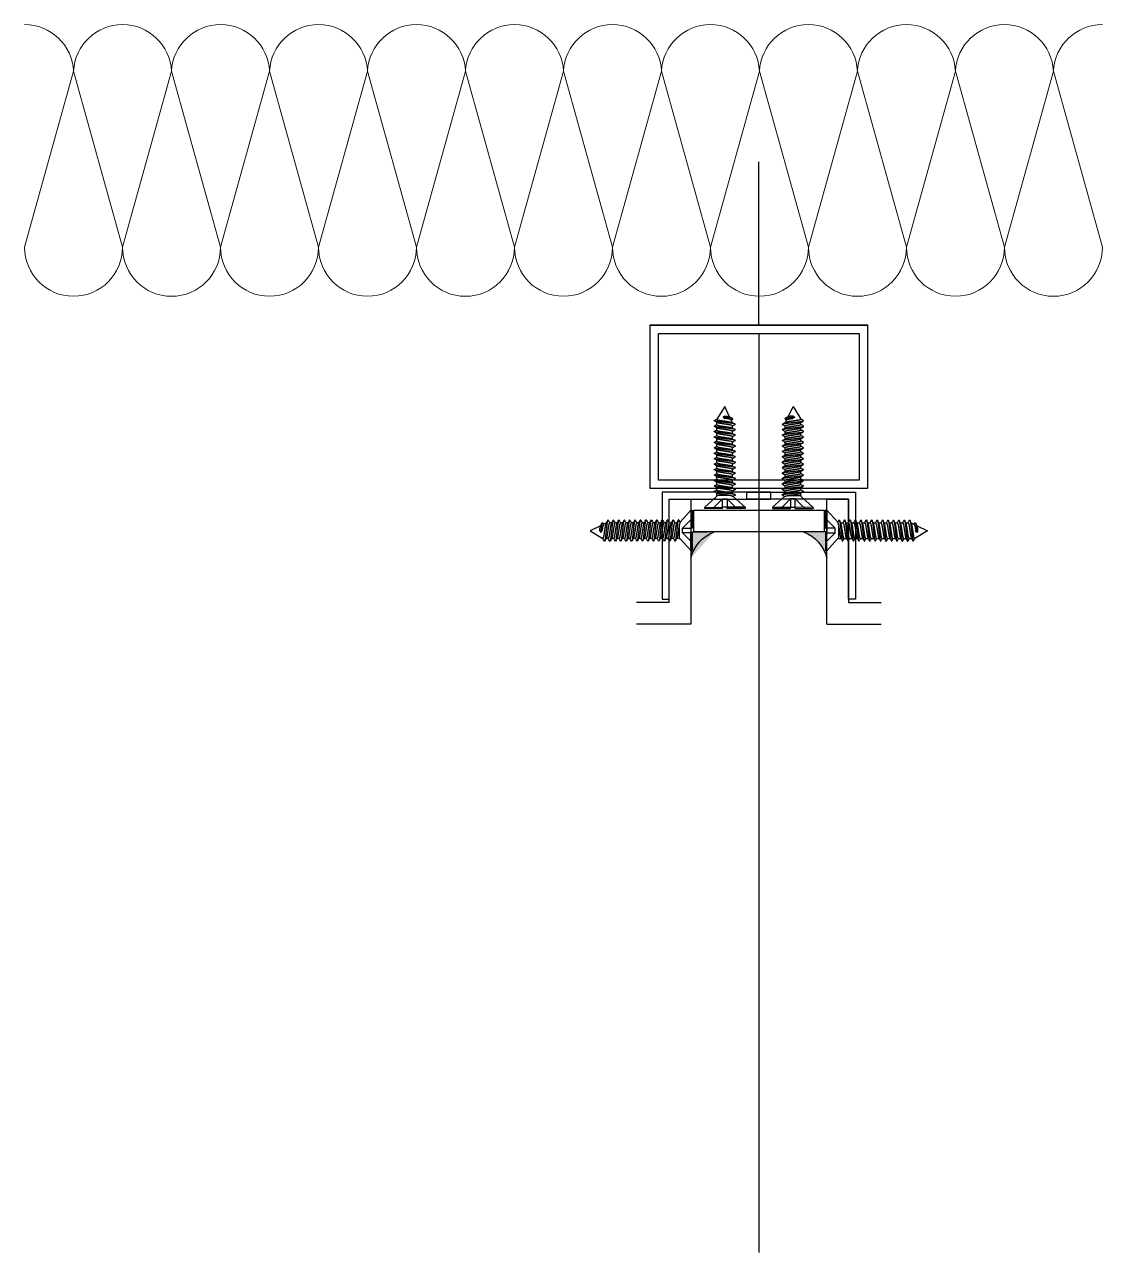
# Model space of a CAD drawing. Header units: millimetres. Extents: x -74424 to -74226, y 4162 to 4388.
import ezdxf

# ---------------------------------------------------------------- set-up
doc = ezdxf.new("R2010")
doc.units = ezdxf.units.MM
doc.layers.add('ART_VIDA', color=65, linetype='Continuous')
doc.layers.add('YALITIM', color=181, linetype='Continuous')
doc.layers.add('KOMP-', color=64, linetype='Continuous', lineweight=25)
doc.layers.add('ÇELİK KOSNTR.', color=12, linetype='Continuous', lineweight=25)
doc.layers.add('KOMPOZIT', color=117, linetype='Continuous', true_color=0x567b60)

# ---------------------------------------------------------------- blocks, each defined once
blk = doc.blocks.new('*U6')
at = {"layer": 'YALITIM', "lineweight": 20}
for points in [[(0, -0.03, -0.399445), (9.02, -8.61), (0, -41.01)], [(18.04, -41.01), (18.04, -41.01), (9.02, -8.61, -0.399445), (18.04, -0.03)], [(18.04, -0.03, -0.399445), (27.06, -8.61), (18.04, -41.01)], [(36.09, -41.01), (36.09, -41.01), (27.06, -8.61, -0.399445), (36.09, -0.03)], [(36.09, -0.03, -0.399445), (45.11, -8.61), (36.09, -41.01)], [(54.13, -41.01), (54.13, -41.01), (45.11, -8.61, -0.399445), (54.13, -0.03)], [(54.13, -0.03, -0.399445), (63.15, -8.61), (54.13, -41.01)], [(72.17, -41.01), (72.17, -41.01), (63.15, -8.61, -0.399445), (72.17, -0.03)], [(72.17, -0.03, -0.399445), (81.2, -8.61), (72.17, -41.01)], [(90.22, -41.01), (90.22, -41.01), (81.2, -8.61, -0.399445), (90.22, -0.03)], [(90.22, -0.03, -0.399445), (99.24, -8.61), (90.22, -41.01)], [(108.26, -41.01), (108.26, -41.01), (99.24, -8.61, -0.399445), (108.26, -0.03)], [(108.26, -0.03, -0.399445), (117.29, -8.61), (108.26, -41.01)], [(126.31, -41.01), (126.31, -41.01), (117.29, -8.61, -0.399445), (126.31, -0.03)], [(126.31, -0.03, -0.399445), (135.33, -8.61), (126.31, -41.01)], [(144.35, -41.01), (144.35, -41.01), (135.33, -8.61, -0.399445), (144.35, -0.03)], [(144.35, -0.03, -0.399445), (153.37, -8.61), (144.35, -41.01)], [(162.4, -41.01), (162.4, -41.01), (153.37, -8.61, -0.399445), (162.4, -0.03)], [(162.4, -0.03, -0.399445), (171.42, -8.61), (162.4, -41.01)], [(180.44, -41.01), (180.44, -41.01), (171.42, -8.61, -0.399445), (180.44, -0.03)], [(180.44, -0.03, -0.399445), (189.46, -8.61), (180.44, -41.01)], [(198.49, -41.01), (198.49, -41.01), (189.46, -8.61, -0.399445), (198.49, -0.03)], [(9.02, -8.61), (0, -41.01, 1), (18.04, -41.01)], [(27.06, -8.61), (18.04, -41.01, 1), (36.09, -41.01)], [(45.11, -8.61), (36.09, -41.01, 1), (54.13, -41.01)], [(63.15, -8.61), (54.13, -41.01, 1), (72.17, -41.01)], [(81.2, -8.61), (72.17, -41.01, 1), (90.22, -41.01)], [(99.24, -8.61), (90.22, -41.01, 1), (108.26, -41.01)], [(117.29, -8.61), (108.26, -41.01, 1), (126.31, -41.01)], [(135.33, -8.61), (126.31, -41.01, 1), (144.35, -41.01)], [(153.37, -8.61), (144.35, -41.01, 1), (162.4, -41.01)], [(171.42, -8.61), (162.4, -41.01, 1), (180.44, -41.01)], [(189.46, -8.61), (180.44, -41.01, 1), (198.49, -41.01)]]:
    blk.add_lwpolyline(points, format="xyb", dxfattribs=at)
blk = doc.blocks.new('*U8')
at = {"layer": 'ART_VIDA'}
for p, q in [((0, 3.75), (0, 0.44)), ((0.22, 3.75), (0, 3.75)), ((0.22, 3.75), (0.22, 0.44)), ((2.23, 1.52), (0.22, 3.75)), ((1.78, 0.44), (0, 2.22)), ((0, 0.44), (0.22, 0.44)), ((0.22, 0.44), (0.22, -0.44)), ((1.78, 0.44), (0.22, 0.44)), ((1.78, -0.44), (1.78, 0.44)), ((2.37, 1.02), (2.37, -1.46)), ((2.78, 1.43), (3.17, 1.43)), ((3.78, 1.43), (4.17, 1.43)), ((4.78, 1.43), (5.17, 1.43)), ((5.78, 1.43), (6.17, 1.43)), ((6.78, 1.43), (7.17, 1.43)), ((7.78, 1.43), (8.17, 1.43)), ((8.78, 1.43), (9.17, 1.43)), ((9.78, 1.43), (10.17, 1.43)), ((10.78, 1.43), (11.17, 1.43)), ((11.78, 1.43), (12.17, 1.43)), ((12.78, 1.43), (13.17, 1.43)), ((13.78, 1.43), (14.17, 1.43)), ((14.78, 1.43), (15.17, 1.43)), ((15.78, 1.43), (16.24, 1.21)), ((15.78, 1.43), (16.24, 1.21)), ((18.75, 0), (16.45, -1.46)), ((16.84, -0.31), (16.58, 0.01)), ((16.87, 0.91), (18.75, 0)), ((0, -0.44), (0, -3.75)), ((0, -0.44), (0.22, -0.44)), ((1.78, -0.44), (0, -2.22)), ((0.22, -0.44), (1.78, -0.44)), ((0.22, -3.75), (0.22, -0.44)), ((2.22, -1.53), (0.22, -3.75)), ((2.37, -1.46), (2.86, -1.46)), ((3.45, -1.46), (3.86, -1.46)), ((4.45, -1.46), (4.86, -1.46)), ((5.45, -1.46), (5.86, -1.46)), ((6.45, -1.46), (6.86, -1.46)), ((7.45, -1.46), (7.86, -1.46)), ((8.45, -1.46), (8.86, -1.46)), ((9.45, -1.46), (9.86, -1.46)), ((10.45, -1.46), (10.86, -1.46)), ((11.45, -1.46), (11.86, -1.46)), ((12.45, -1.46), (12.86, -1.46)), ((13.45, -1.46), (13.86, -1.46)), ((14.45, -1.46), (14.86, -1.46)), ((15.45, -1.46), (15.86, -1.46)), ((17.02, -0.06), (16.84, -0.31)), ((0.22, -3.75), (0, -3.75))]:
    blk.add_line(p, q, dxfattribs=at)
at = {"layer": 'ART_VIDA', "flags": 128}
for points in [[(2.46, 1.92), (2.42, 1.85), (2.3, 1.64), (2.23, 1.53), (2.21, 1.48), (2.18, 1.45), (2.17, 1.43)], [(2.46, 1.92), (2.47, 1.92), (2.48, 1.93), (2.48, 1.94), (2.49, 1.95), (2.5, 1.95), (2.51, 1.95), (2.52, 1.94), (2.53, 1.93), (2.54, 1.91), (2.55, 1.89), (2.56, 1.87), (2.57, 1.84), (2.58, 1.8), (2.59, 1.77), (2.6, 1.73), (2.61, 1.69), (2.62, 1.64), (2.63, 1.59), (2.64, 1.54), (2.65, 1.49), (2.66, 1.43), (2.67, 1.37), (2.68, 1.3), (2.69, 1.23), (2.7, 1.16), (2.71, 1.08), (2.72, 1), (2.73, 0.92), (2.74, 0.84), (2.75, 0.76), (2.76, 0.67), (2.77, 0.59), (2.78, 0.51), (2.78, 0.43), (2.79, 0.34), (2.8, 0.26), (2.81, 0.17), (2.82, 0.09), (2.83, 0), (2.84, -0.08), (2.85, -0.16), (2.86, -0.24), (2.87, -0.33), (2.88, -0.41), (2.89, -0.48), (2.9, -0.58), (2.91, -0.66), (2.92, -0.75), (2.93, -0.84), (2.94, -0.92), (2.95, -1), (2.96, -1.08), (2.97, -1.15), (2.98, -1.23), (2.99, -1.3), (3, -1.37), (3.01, -1.43), (3.01, -1.48), (3.02, -1.53), (3.03, -1.58), (3.04, -1.63), (3.05, -1.67), (3.06, -1.72), (3.07, -1.76), (3.08, -1.8), (3.09, -1.84), (3.1, -1.86), (3.11, -1.89), (3.12, -1.91), (3.13, -1.92), (3.14, -1.93), (3.15, -1.94), (3.16, -1.95), (3.17, -1.95), (3.17, -1.95)], [(3.46, 1.92), (3.42, 1.85), (3.3, 1.64), (3.23, 1.53), (3.21, 1.48), (3.18, 1.45), (3.17, 1.43)], [(3.46, 1.92), (3.47, 1.92), (3.48, 1.93), (3.48, 1.94), (3.49, 1.95), (3.5, 1.95), (3.51, 1.95), (3.52, 1.94), (3.53, 1.93), (3.54, 1.91), (3.55, 1.89), (3.56, 1.87), (3.57, 1.84), (3.58, 1.8), (3.59, 1.77), (3.6, 1.73), (3.61, 1.69), (3.62, 1.64), (3.63, 1.59), (3.64, 1.54), (3.65, 1.49), (3.66, 1.43), (3.67, 1.37), (3.68, 1.3), (3.69, 1.23), (3.7, 1.16), (3.71, 1.08), (3.72, 1), (3.73, 0.92), (3.74, 0.84), (3.75, 0.76), (3.76, 0.67), (3.77, 0.59), (3.78, 0.51), (3.78, 0.43), (3.79, 0.34), (3.8, 0.26), (3.81, 0.17), (3.82, 0.09), (3.83, 0), (3.84, -0.08), (3.85, -0.16), (3.86, -0.24), (3.87, -0.33), (3.88, -0.41), (3.89, -0.48), (3.9, -0.58), (3.91, -0.66), (3.92, -0.75), (3.93, -0.84), (3.94, -0.92), (3.95, -1), (3.96, -1.08), (3.97, -1.15), (3.98, -1.23), (3.99, -1.3), (4, -1.37), (4.01, -1.43), (4.01, -1.48), (4.02, -1.53), (4.03, -1.58), (4.04, -1.63), (4.05, -1.67), (4.06, -1.72), (4.07, -1.76), (4.08, -1.8), (4.09, -1.84), (4.1, -1.86), (4.11, -1.89), (4.12, -1.91), (4.13, -1.92), (4.14, -1.93), (4.15, -1.94), (4.16, -1.95), (4.17, -1.95), (4.17, -1.95)], [(4.46, 1.92), (4.42, 1.85), (4.3, 1.64), (4.23, 1.53), (4.21, 1.48), (4.18, 1.45), (4.17, 1.43)], [(4.46, 1.92), (4.47, 1.92), (4.48, 1.93), (4.48, 1.94), (4.49, 1.95), (4.5, 1.95), (4.51, 1.95), (4.52, 1.94), (4.53, 1.93), (4.54, 1.91), (4.55, 1.89), (4.56, 1.87), (4.57, 1.84), (4.58, 1.8), (4.59, 1.77), (4.6, 1.73), (4.61, 1.69), (4.62, 1.64), (4.63, 1.59), (4.64, 1.54), (4.65, 1.49), (4.66, 1.43), (4.67, 1.37), (4.68, 1.3), (4.69, 1.23), (4.7, 1.16), (4.71, 1.08), (4.72, 1), (4.73, 0.92), (4.74, 0.84), (4.75, 0.76), (4.76, 0.67), (4.77, 0.59), (4.78, 0.51), (4.78, 0.43), (4.79, 0.34), (4.8, 0.26), (4.81, 0.17), (4.82, 0.09), (4.83, 0), (4.84, -0.08), (4.85, -0.16), (4.86, -0.24), (4.87, -0.33), (4.88, -0.41), (4.89, -0.48), (4.9, -0.58), (4.91, -0.66), (4.92, -0.75), (4.93, -0.84), (4.94, -0.92), (4.95, -1), (4.96, -1.08), (4.97, -1.15), (4.98, -1.23), (4.99, -1.3), (5, -1.37), (5.01, -1.43), (5.01, -1.48), (5.02, -1.53), (5.03, -1.58), (5.04, -1.63), (5.05, -1.67), (5.06, -1.72), (5.07, -1.76), (5.08, -1.8), (5.09, -1.84), (5.1, -1.86), (5.11, -1.89), (5.12, -1.91), (5.13, -1.92), (5.14, -1.93), (5.15, -1.94), (5.16, -1.95), (5.17, -1.95), (5.17, -1.95)], [(5.46, 1.92), (5.42, 1.85), (5.3, 1.64), (5.23, 1.53), (5.21, 1.48), (5.18, 1.45), (5.17, 1.43)], [(5.46, 1.92), (5.47, 1.92), (5.48, 1.93), (5.48, 1.94), (5.49, 1.95), (5.5, 1.95), (5.51, 1.95), (5.52, 1.94), (5.53, 1.93), (5.54, 1.91), (5.55, 1.89), (5.56, 1.87), (5.57, 1.84), (5.58, 1.8), (5.59, 1.77), (5.6, 1.73), (5.61, 1.69), (5.62, 1.64), (5.63, 1.59), (5.64, 1.54), (5.65, 1.49), (5.66, 1.43), (5.67, 1.37), (5.68, 1.3), (5.69, 1.23), (5.7, 1.16), (5.71, 1.08), (5.72, 1), (5.73, 0.92), (5.74, 0.84), (5.75, 0.76), (5.76, 0.67), (5.77, 0.59), (5.78, 0.51), (5.78, 0.43), (5.79, 0.34), (5.8, 0.26), (5.81, 0.17), (5.82, 0.09), (5.83, 0), (5.84, -0.08), (5.85, -0.16), (5.86, -0.24), (5.87, -0.33), (5.88, -0.41), (5.89, -0.48), (5.9, -0.58), (5.91, -0.66), (5.92, -0.75), (5.93, -0.84), (5.94, -0.92), (5.95, -1), (5.96, -1.08), (5.97, -1.15), (5.98, -1.23), (5.99, -1.3), (6, -1.37), (6.01, -1.43), (6.01, -1.48), (6.02, -1.53), (6.03, -1.58), (6.04, -1.63), (6.05, -1.67), (6.06, -1.72), (6.07, -1.76), (6.08, -1.8), (6.09, -1.84), (6.1, -1.86), (6.11, -1.89), (6.12, -1.91), (6.13, -1.92), (6.14, -1.93), (6.15, -1.94), (6.16, -1.95), (6.17, -1.95), (6.17, -1.95)], [(6.46, 1.92), (6.42, 1.85), (6.3, 1.64), (6.23, 1.53), (6.21, 1.48), (6.18, 1.45), (6.17, 1.43)], [(6.46, 1.92), (6.47, 1.92), (6.48, 1.93), (6.48, 1.94), (6.49, 1.95), (6.5, 1.95), (6.51, 1.95), (6.52, 1.94), (6.53, 1.93), (6.54, 1.91), (6.55, 1.89), (6.56, 1.87), (6.57, 1.84), (6.58, 1.8), (6.59, 1.77), (6.6, 1.73), (6.61, 1.69), (6.62, 1.64), (6.63, 1.59), (6.64, 1.54), (6.65, 1.49), (6.66, 1.43), (6.67, 1.37), (6.68, 1.3), (6.69, 1.23), (6.7, 1.16), (6.71, 1.08), (6.72, 1), (6.73, 0.92), (6.74, 0.84), (6.75, 0.76), (6.76, 0.67), (6.77, 0.59), (6.78, 0.51), (6.78, 0.43), (6.79, 0.34), (6.8, 0.26), (6.81, 0.17), (6.82, 0.09), (6.83, 0), (6.84, -0.08), (6.85, -0.16), (6.86, -0.24), (6.87, -0.33), (6.88, -0.41), (6.89, -0.48), (6.9, -0.58), (6.91, -0.66), (6.92, -0.75), (6.93, -0.84), (6.94, -0.92), (6.95, -1), (6.96, -1.08), (6.97, -1.15), (6.98, -1.23), (6.99, -1.3), (7, -1.37), (7.01, -1.43), (7.01, -1.48), (7.02, -1.53), (7.03, -1.58), (7.04, -1.63), (7.05, -1.67), (7.06, -1.72), (7.07, -1.76), (7.08, -1.8), (7.09, -1.84), (7.1, -1.86), (7.11, -1.89), (7.12, -1.91), (7.13, -1.92), (7.14, -1.93), (7.15, -1.94), (7.16, -1.95), (7.17, -1.95), (7.17, -1.95)], [(7.46, 1.92), (7.42, 1.85), (7.3, 1.64), (7.23, 1.53), (7.21, 1.48), (7.18, 1.45), (7.17, 1.43)], [(7.46, 1.92), (7.47, 1.92), (7.48, 1.93), (7.48, 1.94), (7.49, 1.95), (7.5, 1.95), (7.51, 1.95), (7.52, 1.94), (7.53, 1.93), (7.54, 1.91), (7.55, 1.89), (7.56, 1.87), (7.57, 1.84), (7.58, 1.8), (7.59, 1.77), (7.6, 1.73), (7.61, 1.69), (7.62, 1.64), (7.63, 1.59), (7.64, 1.54), (7.65, 1.49), (7.66, 1.43), (7.67, 1.37), (7.68, 1.3), (7.69, 1.23), (7.7, 1.16), (7.71, 1.08), (7.72, 1), (7.73, 0.92), (7.74, 0.84), (7.75, 0.76), (7.76, 0.67), (7.77, 0.59), (7.78, 0.51), (7.78, 0.43), (7.79, 0.34), (7.8, 0.26), (7.81, 0.17), (7.82, 0.09), (7.83, 0), (7.84, -0.08), (7.85, -0.16), (7.86, -0.24), (7.87, -0.33), (7.88, -0.41), (7.89, -0.48), (7.9, -0.58), (7.91, -0.66), (7.92, -0.75), (7.93, -0.84), (7.94, -0.92), (7.95, -1), (7.96, -1.08), (7.97, -1.15), (7.98, -1.23), (7.99, -1.3), (8, -1.37), (8.01, -1.43), (8.01, -1.48), (8.02, -1.53), (8.03, -1.58), (8.04, -1.63), (8.05, -1.67), (8.06, -1.72), (8.07, -1.76), (8.08, -1.8), (8.09, -1.84), (8.1, -1.86), (8.11, -1.89), (8.12, -1.91), (8.13, -1.92), (8.14, -1.93), (8.15, -1.94), (8.16, -1.95), (8.17, -1.95), (8.17, -1.95)], [(8.46, 1.92), (8.42, 1.85), (8.3, 1.64), (8.23, 1.53), (8.21, 1.48), (8.18, 1.45), (8.17, 1.43)], [(8.46, 1.92), (8.47, 1.92), (8.48, 1.93), (8.48, 1.94), (8.49, 1.95), (8.5, 1.95), (8.51, 1.95), (8.52, 1.94), (8.53, 1.93), (8.54, 1.91), (8.55, 1.89), (8.56, 1.87), (8.57, 1.84), (8.58, 1.8), (8.59, 1.77), (8.6, 1.73), (8.61, 1.69), (8.62, 1.64), (8.63, 1.59), (8.64, 1.54), (8.65, 1.49), (8.66, 1.43), (8.67, 1.37), (8.68, 1.3), (8.69, 1.23), (8.7, 1.16), (8.71, 1.08), (8.72, 1), (8.73, 0.92), (8.74, 0.84), (8.75, 0.76), (8.76, 0.67), (8.77, 0.59), (8.78, 0.51), (8.78, 0.43), (8.79, 0.34), (8.8, 0.26), (8.81, 0.17), (8.82, 0.09), (8.83, 0), (8.84, -0.08), (8.85, -0.16), (8.86, -0.24), (8.87, -0.33), (8.88, -0.41), (8.89, -0.48), (8.9, -0.58), (8.91, -0.66), (8.92, -0.75), (8.93, -0.84), (8.94, -0.92), (8.95, -1), (8.96, -1.08), (8.97, -1.15), (8.98, -1.23), (8.99, -1.3), (9, -1.37), (9.01, -1.43), (9.01, -1.48), (9.02, -1.53), (9.03, -1.58), (9.04, -1.63), (9.05, -1.67), (9.06, -1.72), (9.07, -1.76), (9.08, -1.8), (9.09, -1.84), (9.1, -1.86), (9.11, -1.89), (9.12, -1.91), (9.13, -1.92), (9.14, -1.93), (9.15, -1.94), (9.16, -1.95), (9.17, -1.95), (9.17, -1.95)], [(9.46, 1.92), (9.42, 1.85), (9.3, 1.64), (9.23, 1.53), (9.21, 1.48), (9.18, 1.45), (9.17, 1.43)], [(9.46, 1.92), (9.47, 1.92), (9.48, 1.93), (9.48, 1.94), (9.49, 1.95), (9.5, 1.95), (9.51, 1.95), (9.52, 1.94), (9.53, 1.93), (9.54, 1.91), (9.55, 1.89), (9.56, 1.87), (9.57, 1.84), (9.58, 1.8), (9.59, 1.77), (9.6, 1.73), (9.61, 1.69), (9.62, 1.64), (9.63, 1.59), (9.64, 1.54), (9.65, 1.49), (9.66, 1.43), (9.67, 1.37), (9.68, 1.3), (9.69, 1.23), (9.7, 1.16), (9.71, 1.08), (9.72, 1), (9.73, 0.92), (9.74, 0.84), (9.75, 0.76), (9.76, 0.67), (9.77, 0.59), (9.78, 0.51), (9.78, 0.43), (9.79, 0.34), (9.8, 0.26), (9.81, 0.17), (9.82, 0.09), (9.83, 0), (9.84, -0.08), (9.85, -0.16), (9.86, -0.24), (9.87, -0.33), (9.88, -0.41), (9.89, -0.48), (9.9, -0.58), (9.91, -0.66), (9.92, -0.75), (9.93, -0.84), (9.94, -0.92), (9.95, -1), (9.96, -1.08), (9.97, -1.15), (9.98, -1.23), (9.99, -1.3), (10, -1.37), (10.01, -1.43), (10.01, -1.48), (10.02, -1.53), (10.03, -1.58), (10.04, -1.63), (10.05, -1.67), (10.06, -1.72), (10.07, -1.76), (10.08, -1.8), (10.09, -1.84), (10.1, -1.86), (10.11, -1.89), (10.12, -1.91), (10.13, -1.92), (10.14, -1.93), (10.15, -1.94), (10.16, -1.95), (10.17, -1.95), (10.17, -1.95)], [(10.46, 1.92), (10.42, 1.85), (10.3, 1.64), (10.23, 1.53), (10.21, 1.48), (10.18, 1.45), (10.17, 1.43)], [(10.46, 1.92), (10.47, 1.92), (10.48, 1.93), (10.48, 1.94), (10.49, 1.95), (10.5, 1.95), (10.51, 1.95), (10.52, 1.94), (10.53, 1.93), (10.54, 1.91), (10.55, 1.89), (10.56, 1.87), (10.57, 1.84), (10.58, 1.8), (10.59, 1.77), (10.6, 1.73), (10.61, 1.69), (10.62, 1.64), (10.63, 1.59), (10.64, 1.54), (10.65, 1.49), (10.66, 1.43), (10.67, 1.37), (10.68, 1.3), (10.69, 1.23), (10.7, 1.16), (10.71, 1.08), (10.72, 1), (10.73, 0.92), (10.74, 0.84), (10.75, 0.76), (10.76, 0.67), (10.77, 0.59), (10.78, 0.51), (10.78, 0.43), (10.79, 0.34), (10.8, 0.26), (10.81, 0.17), (10.82, 0.09), (10.83, 0), (10.84, -0.08), (10.85, -0.16), (10.86, -0.24), (10.87, -0.33), (10.88, -0.41), (10.89, -0.48), (10.9, -0.58), (10.91, -0.66), (10.92, -0.75), (10.93, -0.84), (10.94, -0.92), (10.95, -1), (10.96, -1.08), (10.97, -1.15), (10.98, -1.23), (10.99, -1.3), (11, -1.37), (11.01, -1.43), (11.01, -1.48), (11.02, -1.53), (11.03, -1.58), (11.04, -1.63), (11.05, -1.67), (11.06, -1.72), (11.07, -1.76), (11.08, -1.8), (11.09, -1.84), (11.1, -1.86), (11.11, -1.89), (11.12, -1.91), (11.13, -1.92), (11.14, -1.93), (11.15, -1.94), (11.16, -1.95), (11.17, -1.95), (11.17, -1.95)], [(11.46, 1.92), (11.42, 1.85), (11.3, 1.64), (11.23, 1.53), (11.21, 1.48), (11.18, 1.45), (11.17, 1.43)], [(11.46, 1.92), (11.47, 1.92), (11.48, 1.93), (11.48, 1.94), (11.49, 1.95), (11.5, 1.95), (11.51, 1.95), (11.52, 1.94), (11.53, 1.93), (11.54, 1.91), (11.55, 1.89), (11.56, 1.87), (11.57, 1.84), (11.58, 1.8), (11.59, 1.77), (11.6, 1.73), (11.61, 1.69), (11.62, 1.64), (11.63, 1.59), (11.64, 1.54), (11.65, 1.49), (11.66, 1.43), (11.67, 1.37), (11.68, 1.3), (11.69, 1.23), (11.7, 1.16), (11.71, 1.08), (11.72, 1), (11.73, 0.92), (11.74, 0.84), (11.75, 0.76), (11.76, 0.67), (11.77, 0.59), (11.78, 0.51), (11.78, 0.43), (11.79, 0.34), (11.8, 0.26), (11.81, 0.17), (11.82, 0.09), (11.83, 0), (11.84, -0.08), (11.85, -0.16), (11.86, -0.24), (11.87, -0.33), (11.88, -0.41), (11.89, -0.48), (11.9, -0.58), (11.91, -0.66), (11.92, -0.75), (11.93, -0.84), (11.94, -0.92), (11.95, -1), (11.96, -1.08), (11.97, -1.15), (11.98, -1.23), (11.99, -1.3), (12, -1.37), (12.01, -1.43), (12.01, -1.48), (12.02, -1.53), (12.03, -1.58), (12.04, -1.63), (12.05, -1.67), (12.06, -1.72), (12.07, -1.76), (12.08, -1.8), (12.09, -1.84), (12.1, -1.86), (12.11, -1.89), (12.12, -1.91), (12.13, -1.92), (12.14, -1.93), (12.15, -1.94), (12.16, -1.95), (12.17, -1.95), (12.17, -1.95)], [(12.46, 1.92), (12.42, 1.85), (12.3, 1.64), (12.23, 1.53), (12.21, 1.48), (12.18, 1.45), (12.17, 1.43)], [(12.46, 1.92), (12.47, 1.92), (12.48, 1.93), (12.48, 1.94), (12.49, 1.95), (12.5, 1.95), (12.51, 1.95), (12.52, 1.94), (12.53, 1.93), (12.54, 1.91), (12.55, 1.89), (12.56, 1.87), (12.57, 1.84), (12.58, 1.8), (12.59, 1.77), (12.6, 1.73), (12.61, 1.69), (12.62, 1.64), (12.63, 1.59), (12.64, 1.54), (12.65, 1.49), (12.66, 1.43), (12.67, 1.37), (12.68, 1.3), (12.69, 1.23), (12.7, 1.16), (12.71, 1.08), (12.72, 1), (12.73, 0.92), (12.74, 0.84), (12.75, 0.76), (12.76, 0.67), (12.77, 0.59), (12.78, 0.51), (12.78, 0.43), (12.79, 0.34), (12.8, 0.26), (12.81, 0.17), (12.82, 0.09), (12.83, 0), (12.84, -0.08), (12.85, -0.16), (12.86, -0.24), (12.87, -0.33), (12.88, -0.41), (12.89, -0.48), (12.9, -0.58), (12.91, -0.66), (12.92, -0.75), (12.93, -0.84), (12.94, -0.92), (12.95, -1), (12.96, -1.08), (12.97, -1.15), (12.98, -1.23), (12.99, -1.3), (13, -1.37), (13.01, -1.43), (13.01, -1.48), (13.02, -1.53), (13.03, -1.58), (13.04, -1.63), (13.05, -1.67), (13.06, -1.72), (13.07, -1.76), (13.08, -1.8), (13.09, -1.84), (13.1, -1.86), (13.11, -1.89), (13.12, -1.91), (13.13, -1.92), (13.14, -1.93), (13.15, -1.94), (13.16, -1.95), (13.17, -1.95), (13.17, -1.95)], [(13.46, 1.92), (13.42, 1.85), (13.3, 1.64), (13.23, 1.53), (13.21, 1.48), (13.18, 1.45), (13.17, 1.43)], [(13.46, 1.92), (13.47, 1.92), (13.48, 1.93), (13.48, 1.94), (13.49, 1.95), (13.5, 1.95), (13.51, 1.95), (13.52, 1.94), (13.53, 1.93), (13.54, 1.91), (13.55, 1.89), (13.56, 1.87), (13.57, 1.84), (13.58, 1.8), (13.59, 1.77), (13.6, 1.73), (13.61, 1.69), (13.62, 1.64), (13.63, 1.59), (13.64, 1.54), (13.65, 1.49), (13.66, 1.43), (13.67, 1.37), (13.68, 1.3), (13.69, 1.23), (13.7, 1.16), (13.71, 1.08), (13.72, 1), (13.73, 0.92), (13.74, 0.84), (13.75, 0.76), (13.76, 0.67), (13.77, 0.59), (13.78, 0.51), (13.78, 0.43), (13.79, 0.34), (13.8, 0.26), (13.81, 0.17), (13.82, 0.09), (13.83, 0), (13.84, -0.08), (13.85, -0.16), (13.86, -0.24), (13.87, -0.33), (13.88, -0.41), (13.89, -0.48), (13.9, -0.58), (13.91, -0.66), (13.92, -0.75), (13.93, -0.84), (13.94, -0.92), (13.95, -1), (13.96, -1.08), (13.97, -1.15), (13.98, -1.23), (13.99, -1.3), (14, -1.37), (14.01, -1.43), (14.01, -1.48), (14.02, -1.53), (14.03, -1.58), (14.04, -1.63), (14.05, -1.67), (14.06, -1.72), (14.07, -1.76), (14.08, -1.8), (14.09, -1.84), (14.1, -1.86), (14.11, -1.89), (14.12, -1.91), (14.13, -1.92), (14.14, -1.93), (14.15, -1.94), (14.16, -1.95), (14.17, -1.95), (14.17, -1.95)], [(14.46, 1.92), (14.42, 1.85), (14.3, 1.64), (14.23, 1.53), (14.21, 1.48), (14.18, 1.45), (14.17, 1.43)], [(14.46, 1.92), (14.47, 1.92), (14.48, 1.93), (14.48, 1.94), (14.49, 1.95), (14.5, 1.95), (14.51, 1.95), (14.52, 1.94), (14.53, 1.93), (14.54, 1.91), (14.55, 1.89), (14.56, 1.87), (14.57, 1.84), (14.58, 1.8), (14.59, 1.77), (14.6, 1.73), (14.61, 1.69), (14.62, 1.64), (14.63, 1.59), (14.64, 1.54), (14.65, 1.49), (14.66, 1.43), (14.67, 1.37), (14.68, 1.3), (14.69, 1.23), (14.7, 1.16), (14.71, 1.08), (14.72, 1), (14.73, 0.92), (14.74, 0.84), (14.75, 0.76), (14.76, 0.67), (14.77, 0.59), (14.78, 0.51), (14.78, 0.43), (14.79, 0.34), (14.8, 0.26), (14.81, 0.17), (14.82, 0.09), (14.83, 0), (14.84, -0.08), (14.85, -0.16), (14.86, -0.24), (14.87, -0.33), (14.88, -0.41), (14.89, -0.48), (14.9, -0.58), (14.91, -0.66), (14.92, -0.75), (14.93, -0.84), (14.94, -0.92), (14.95, -1), (14.96, -1.08), (14.97, -1.15), (14.98, -1.23), (14.99, -1.3), (15, -1.37), (15.01, -1.43), (15.01, -1.48), (15.02, -1.53), (15.03, -1.58), (15.04, -1.63), (15.05, -1.67), (15.06, -1.72), (15.07, -1.76), (15.08, -1.8), (15.09, -1.84), (15.1, -1.86), (15.11, -1.89), (15.12, -1.91), (15.13, -1.92), (15.14, -1.93), (15.15, -1.94), (15.16, -1.95), (15.17, -1.95), (15.17, -1.95)], [(15.46, 1.92), (15.42, 1.85), (15.3, 1.64), (15.23, 1.53), (15.21, 1.48), (15.18, 1.45), (15.17, 1.43)], [(15.46, 1.92), (15.47, 1.92), (15.48, 1.93), (15.48, 1.94), (15.49, 1.95), (15.5, 1.95), (15.51, 1.95), (15.52, 1.94), (15.53, 1.93), (15.54, 1.91), (15.55, 1.89), (15.56, 1.87), (15.57, 1.84), (15.58, 1.8), (15.59, 1.77), (15.6, 1.73), (15.61, 1.69), (15.62, 1.64), (15.63, 1.59), (15.64, 1.54), (15.65, 1.49), (15.66, 1.43), (15.67, 1.37), (15.68, 1.3), (15.69, 1.23), (15.7, 1.16), (15.71, 1.08), (15.72, 1), (15.73, 0.92), (15.74, 0.84), (15.75, 0.76), (15.76, 0.67), (15.77, 0.59), (15.78, 0.51), (15.78, 0.43), (15.79, 0.34), (15.8, 0.26), (15.81, 0.17), (15.82, 0.09), (15.83, 0), (15.84, -0.08), (15.85, -0.16), (15.86, -0.24), (15.87, -0.33), (15.88, -0.41), (15.89, -0.48), (15.9, -0.58), (15.91, -0.66), (15.92, -0.75), (15.93, -0.84), (15.94, -0.92), (15.95, -1), (15.96, -1.08), (15.97, -1.15), (15.98, -1.23), (15.99, -1.3), (16, -1.37), (16.01, -1.43), (16.01, -1.48), (16.02, -1.53), (16.03, -1.58), (16.04, -1.63), (16.05, -1.67), (16.06, -1.72), (16.07, -1.76), (16.08, -1.8), (16.09, -1.84), (16.1, -1.86), (16.11, -1.89), (16.12, -1.91), (16.13, -1.92), (16.14, -1.93), (16.15, -1.94), (16.16, -1.95), (16.17, -1.95), (16.17, -1.95)], [(16.48, 1.44), (16.33, 1.29), (16.24, 1.21)], [(16.48, 1.44), (16.49, 1.45), (16.5, 1.45), (16.51, 1.46), (16.52, 1.47), (16.53, 1.47), (16.54, 1.46), (16.55, 1.46), (16.56, 1.45), (16.57, 1.43), (16.58, 1.41), (16.59, 1.38), (16.6, 1.35), (16.61, 1.32), (16.62, 1.28), (16.63, 1.24), (16.64, 1.2), (16.65, 1.16), (16.66, 1.11), (16.67, 1.06), (16.68, 1), (16.69, 0.95), (16.7, 0.89), (16.71, 0.82), (16.72, 0.75), (16.73, 0.67), (16.74, 0.59), (16.75, 0.52), (16.76, 0.44), (16.77, 0.36), (16.78, 0.27), (16.79, 0.18), (16.8, 0.1), (16.8, 0.02), (16.81, -0.06), (16.82, -0.14), (16.83, -0.23), (16.84, -0.31), (16.84, -0.31), (16.84, -0.31)], [(3.17, -1.95), (3.21, -1.88), (3.33, -1.67), (3.39, -1.56), (3.42, -1.51), (3.44, -1.48), (3.45, -1.46)], [(4.17, -1.95), (4.21, -1.88), (4.33, -1.67), (4.39, -1.56), (4.42, -1.51), (4.44, -1.48), (4.45, -1.46)], [(5.17, -1.95), (5.21, -1.88), (5.33, -1.67), (5.39, -1.56), (5.42, -1.51), (5.44, -1.48), (5.45, -1.46)], [(6.17, -1.95), (6.21, -1.88), (6.33, -1.67), (6.39, -1.56), (6.42, -1.51), (6.44, -1.48), (6.45, -1.46)], [(7.17, -1.95), (7.21, -1.88), (7.33, -1.67), (7.39, -1.56), (7.42, -1.51), (7.44, -1.48), (7.45, -1.46)], [(8.17, -1.95), (8.21, -1.88), (8.33, -1.67), (8.39, -1.56), (8.42, -1.51), (8.44, -1.48), (8.45, -1.46)], [(9.17, -1.95), (9.21, -1.88), (9.33, -1.67), (9.39, -1.56), (9.42, -1.51), (9.44, -1.48), (9.45, -1.46)], [(10.17, -1.95), (10.21, -1.88), (10.33, -1.67), (10.39, -1.56), (10.42, -1.51), (10.44, -1.48), (10.45, -1.46)], [(11.17, -1.95), (11.21, -1.88), (11.33, -1.67), (11.39, -1.56), (11.42, -1.51), (11.44, -1.48), (11.45, -1.46)], [(12.17, -1.95), (12.21, -1.88), (12.33, -1.67), (12.39, -1.56), (12.42, -1.51), (12.44, -1.48), (12.45, -1.46)], [(13.17, -1.95), (13.21, -1.88), (13.33, -1.67), (13.39, -1.56), (13.42, -1.51), (13.44, -1.48), (13.45, -1.46)], [(14.17, -1.95), (14.21, -1.88), (14.33, -1.67), (14.39, -1.56), (14.42, -1.51), (14.44, -1.48), (14.45, -1.46)], [(15.17, -1.95), (15.21, -1.88), (15.33, -1.67), (15.39, -1.56), (15.42, -1.51), (15.44, -1.48), (15.45, -1.46)], [(16.17, -1.95), (16.21, -1.88), (16.33, -1.67), (16.39, -1.56), (16.42, -1.51), (16.44, -1.48), (16.45, -1.46)]]:
    blk.add_lwpolyline(points, dxfattribs=at)
at = {"layer": 'ART_VIDA'}
blk.add_arc((2.37, -1.66), 0.2, 90, 138.1085, dxfattribs=at)
for points, knots in [([(2.17, 1.43), (2.2, 1.43), (2.21, 1.43), (2.22, 1.42), (2.23, 1.41), (2.24, 1.4), (2.25, 1.39), (2.26, 1.37), (2.27, 1.35), (2.28, 1.32), (2.29, 1.29), (2.3, 1.26), (2.31, 1.23), (2.32, 1.19), (2.34, 1.15), (2.35, 1.1), (2.36, 1.06), (2.37, 1.01), (2.38, 0.95), (2.39, 0.9), (2.4, 0.85), (2.41, 0.79), (2.42, 0.73), (2.43, 0.67), (2.44, 0.62), (2.45, 0.55), (2.46, 0.49), (2.47, 0.42), (2.48, 0.36), (2.49, 0.29), (2.5, 0.22), (2.51, 0.14), (2.52, 0.07), (2.53, 0), (2.54, -0.07), (2.55, -0.14), (2.57, -0.21), (2.58, -0.29), (2.59, -0.35), (2.6, -0.42), (2.61, -0.49), (2.62, -0.55), (2.63, -0.62), (2.64, -0.68), (2.65, -0.75), (2.66, -0.82), (2.67, -0.88), (2.68, -0.95), (2.69, -1), (2.71, -1.05), (2.72, -1.1), (2.73, -1.15), (2.74, -1.19), (2.75, -1.23), (2.76, -1.26), (2.77, -1.29), (2.78, -1.32), (2.79, -1.35), (2.8, -1.37), (2.81, -1.38), (3.12, -1.91)], [0, 0, 0, 0, 0.01636, 0.032918, 0.049658, 0.066561, 0.083609, 0.100475, 0.117442, 0.13449, 0.151597, 0.169092, 0.186604, 0.204108, 0.221583, 0.239003, 0.256348, 0.273594, 0.290684, 0.307635, 0.324428, 0.341045, 0.357469, 0.373492, 0.38969, 0.406068, 0.422611, 0.439643, 0.456808, 0.474087, 0.491457, 0.508896, 0.526382, 0.543891, 0.561362, 0.578809, 0.596211, 0.613544, 0.630785, 0.64761, 0.664307, 0.680858, 0.697246, 0.716518, 0.735597, 0.754893, 0.774442, 0.794216, 0.814183, 0.831392, 0.848699, 0.866081, 0.883517, 0.900983, 0.918144, 0.935291, 0.952401, 0.969452, 0.986769, 1, 1, 1, 1]), ([(3.45, -1.46), (3.43, -1.46), (3.42, -1.46), (3.41, -1.46), (3.4, -1.45), (3.39, -1.44), (3.38, -1.42), (3.37, -1.4), (3.36, -1.38), (3.35, -1.36), (3.34, -1.33), (3.33, -1.29), (3.32, -1.26), (3.3, -1.22), (3.29, -1.18), (3.28, -1.13), (3.27, -1.09), (3.26, -1.04), (3.25, -0.99), (3.24, -0.93), (3.23, -0.88), (3.22, -0.82), (3.21, -0.77), (3.2, -0.71), (3.19, -0.65), (3.18, -0.59), (3.17, -0.52), (3.16, -0.46), (3.15, -0.39), (3.14, -0.32), (3.13, -0.25), (3.12, -0.18), (3.11, -0.1), (3.1, -0.03), (3.09, 0.04), (3.07, 0.11), (3.06, 0.18), (3.05, 0.25), (3.04, 0.32), (3.03, 0.39), (3.02, 0.45), (3.01, 0.52), (3, 0.58), (2.99, 0.65), (2.98, 0.72), (2.97, 0.79), (2.96, 0.85), (2.95, 0.91), (2.93, 0.97), (2.92, 1.02), (2.91, 1.07), (2.9, 1.11), (2.89, 1.15), (2.88, 1.19), (2.87, 1.23), (2.86, 1.26), (2.85, 1.29), (2.84, 1.31), (2.83, 1.33), (2.82, 1.34), (2.54, 1.91)], [0, 0, 0, 0, 0.01636, 0.032918, 0.049658, 0.066561, 0.083609, 0.100475, 0.117442, 0.13449, 0.151597, 0.169092, 0.186604, 0.204109, 0.221583, 0.239003, 0.256348, 0.273594, 0.290684, 0.307635, 0.324428, 0.341045, 0.357469, 0.373492, 0.38969, 0.406068, 0.422611, 0.439643, 0.456809, 0.474087, 0.491457, 0.508896, 0.526382, 0.543891, 0.561362, 0.57881, 0.596211, 0.613544, 0.630786, 0.647611, 0.664308, 0.680859, 0.697246, 0.716518, 0.735597, 0.754894, 0.774443, 0.794216, 0.814184, 0.831393, 0.848699, 0.866081, 0.883517, 0.900983, 0.918145, 0.935291, 0.952401, 0.969453, 0.98677, 1, 1, 1, 1]), ([(3.17, 1.43), (3.2, 1.43), (3.21, 1.43), (3.22, 1.42), (3.23, 1.41), (3.24, 1.4), (3.25, 1.39), (3.26, 1.37), (3.27, 1.35), (3.28, 1.32), (3.29, 1.29), (3.3, 1.26), (3.31, 1.23), (3.32, 1.19), (3.34, 1.15), (3.35, 1.1), (3.36, 1.06), (3.37, 1.01), (3.38, 0.95), (3.39, 0.9), (3.4, 0.85), (3.41, 0.79), (3.42, 0.73), (3.43, 0.67), (3.44, 0.62), (3.45, 0.55), (3.46, 0.49), (3.47, 0.42), (3.48, 0.36), (3.49, 0.29), (3.5, 0.22), (3.51, 0.14), (3.52, 0.07), (3.53, 0), (3.54, -0.07), (3.55, -0.14), (3.57, -0.21), (3.58, -0.29), (3.59, -0.35), (3.6, -0.42), (3.61, -0.49), (3.62, -0.55), (3.63, -0.62), (3.64, -0.68), (3.65, -0.75), (3.66, -0.82), (3.67, -0.88), (3.68, -0.95), (3.69, -1), (3.71, -1.05), (3.72, -1.1), (3.73, -1.15), (3.74, -1.19), (3.75, -1.23), (3.76, -1.26), (3.77, -1.29), (3.78, -1.32), (3.79, -1.35), (3.8, -1.37), (3.81, -1.38), (4.12, -1.91)], [0, 0, 0, 0, 0.01636, 0.032918, 0.049658, 0.066561, 0.083609, 0.100475, 0.117442, 0.13449, 0.151597, 0.169092, 0.186604, 0.204108, 0.221583, 0.239003, 0.256348, 0.273594, 0.290684, 0.307635, 0.324428, 0.341045, 0.357469, 0.373492, 0.38969, 0.406068, 0.422611, 0.439643, 0.456808, 0.474087, 0.491457, 0.508896, 0.526382, 0.543891, 0.561362, 0.578809, 0.596211, 0.613544, 0.630785, 0.64761, 0.664307, 0.680858, 0.697246, 0.716518, 0.735597, 0.754893, 0.774442, 0.794216, 0.814183, 0.831392, 0.848699, 0.866081, 0.883517, 0.900983, 0.918144, 0.935291, 0.952401, 0.969452, 0.986769, 1, 1, 1, 1]), ([(4.45, -1.46), (4.43, -1.46), (4.42, -1.46), (4.41, -1.46), (4.4, -1.45), (4.39, -1.44), (4.38, -1.42), (4.37, -1.4), (4.36, -1.38), (4.35, -1.36), (4.34, -1.33), (4.33, -1.29), (4.32, -1.26), (4.3, -1.22), (4.29, -1.18), (4.28, -1.13), (4.27, -1.09), (4.26, -1.04), (4.25, -0.99), (4.24, -0.93), (4.23, -0.88), (4.22, -0.82), (4.21, -0.77), (4.2, -0.71), (4.19, -0.65), (4.18, -0.59), (4.17, -0.52), (4.16, -0.46), (4.15, -0.39), (4.14, -0.32), (4.13, -0.25), (4.12, -0.18), (4.11, -0.1), (4.1, -0.03), (4.09, 0.04), (4.07, 0.11), (4.06, 0.18), (4.05, 0.25), (4.04, 0.32), (4.03, 0.39), (4.02, 0.45), (4.01, 0.52), (4, 0.58), (3.99, 0.65), (3.98, 0.72), (3.97, 0.79), (3.96, 0.85), (3.95, 0.91), (3.93, 0.97), (3.92, 1.02), (3.91, 1.07), (3.9, 1.11), (3.89, 1.15), (3.88, 1.19), (3.87, 1.23), (3.86, 1.26), (3.85, 1.29), (3.84, 1.31), (3.83, 1.33), (3.82, 1.34), (3.54, 1.91)], [0, 0, 0, 0, 0.01636, 0.032918, 0.049658, 0.066561, 0.083609, 0.100475, 0.117442, 0.13449, 0.151597, 0.169092, 0.186604, 0.204109, 0.221583, 0.239003, 0.256348, 0.273594, 0.290684, 0.307635, 0.324428, 0.341045, 0.357469, 0.373492, 0.38969, 0.406068, 0.422611, 0.439643, 0.456809, 0.474087, 0.491457, 0.508896, 0.526382, 0.543891, 0.561362, 0.57881, 0.596211, 0.613544, 0.630786, 0.647611, 0.664308, 0.680859, 0.697246, 0.716518, 0.735597, 0.754894, 0.774443, 0.794216, 0.814184, 0.831393, 0.848699, 0.866081, 0.883517, 0.900983, 0.918145, 0.935291, 0.952401, 0.969453, 0.98677, 1, 1, 1, 1]), ([(4.17, 1.43), (4.2, 1.43), (4.21, 1.43), (4.22, 1.42), (4.23, 1.41), (4.24, 1.4), (4.25, 1.39), (4.26, 1.37), (4.27, 1.35), (4.28, 1.32), (4.29, 1.29), (4.3, 1.26), (4.31, 1.23), (4.32, 1.19), (4.34, 1.15), (4.35, 1.1), (4.36, 1.06), (4.37, 1.01), (4.38, 0.95), (4.39, 0.9), (4.4, 0.85), (4.41, 0.79), (4.42, 0.73), (4.43, 0.67), (4.44, 0.62), (4.45, 0.55), (4.46, 0.49), (4.47, 0.42), (4.48, 0.36), (4.49, 0.29), (4.5, 0.22), (4.51, 0.14), (4.52, 0.07), (4.53, 0), (4.54, -0.07), (4.55, -0.14), (4.57, -0.21), (4.58, -0.29), (4.59, -0.35), (4.6, -0.42), (4.61, -0.49), (4.62, -0.55), (4.63, -0.62), (4.64, -0.68), (4.65, -0.75), (4.66, -0.82), (4.67, -0.88), (4.68, -0.95), (4.69, -1), (4.71, -1.05), (4.72, -1.1), (4.73, -1.15), (4.74, -1.19), (4.75, -1.23), (4.76, -1.26), (4.77, -1.29), (4.78, -1.32), (4.79, -1.35), (4.8, -1.37), (4.81, -1.38), (5.12, -1.91)], [0, 0, 0, 0, 0.01636, 0.032918, 0.049658, 0.066561, 0.083609, 0.100475, 0.117442, 0.13449, 0.151597, 0.169092, 0.186604, 0.204108, 0.221583, 0.239003, 0.256348, 0.273594, 0.290684, 0.307635, 0.324428, 0.341045, 0.357469, 0.373492, 0.38969, 0.406068, 0.422611, 0.439643, 0.456808, 0.474087, 0.491457, 0.508896, 0.526382, 0.543891, 0.561362, 0.578809, 0.596211, 0.613544, 0.630785, 0.64761, 0.664307, 0.680858, 0.697246, 0.716518, 0.735597, 0.754893, 0.774442, 0.794216, 0.814183, 0.831392, 0.848699, 0.866081, 0.883517, 0.900983, 0.918144, 0.935291, 0.952401, 0.969452, 0.986769, 1, 1, 1, 1]), ([(5.45, -1.46), (5.43, -1.46), (5.42, -1.46), (5.41, -1.46), (5.4, -1.45), (5.39, -1.44), (5.38, -1.42), (5.37, -1.4), (5.36, -1.38), (5.35, -1.36), (5.34, -1.33), (5.33, -1.29), (5.32, -1.26), (5.3, -1.22), (5.29, -1.18), (5.28, -1.13), (5.27, -1.09), (5.26, -1.04), (5.25, -0.99), (5.24, -0.93), (5.23, -0.88), (5.22, -0.82), (5.21, -0.77), (5.2, -0.71), (5.19, -0.65), (5.18, -0.59), (5.17, -0.52), (5.16, -0.46), (5.15, -0.39), (5.14, -0.32), (5.13, -0.25), (5.12, -0.18), (5.11, -0.1), (5.1, -0.03), (5.09, 0.04), (5.07, 0.11), (5.06, 0.18), (5.05, 0.25), (5.04, 0.32), (5.03, 0.39), (5.02, 0.45), (5.01, 0.52), (5, 0.58), (4.99, 0.65), (4.98, 0.72), (4.97, 0.79), (4.96, 0.85), (4.95, 0.91), (4.93, 0.97), (4.92, 1.02), (4.91, 1.07), (4.9, 1.11), (4.89, 1.15), (4.88, 1.19), (4.87, 1.23), (4.86, 1.26), (4.85, 1.29), (4.84, 1.31), (4.83, 1.33), (4.82, 1.34), (4.54, 1.91)], [0, 0, 0, 0, 0.01636, 0.032918, 0.049658, 0.066561, 0.083609, 0.100475, 0.117442, 0.13449, 0.151597, 0.169092, 0.186604, 0.204109, 0.221583, 0.239003, 0.256348, 0.273594, 0.290684, 0.307635, 0.324428, 0.341045, 0.357469, 0.373492, 0.38969, 0.406068, 0.422611, 0.439643, 0.456809, 0.474087, 0.491457, 0.508896, 0.526382, 0.543891, 0.561362, 0.57881, 0.596211, 0.613544, 0.630786, 0.647611, 0.664308, 0.680859, 0.697246, 0.716518, 0.735597, 0.754894, 0.774443, 0.794216, 0.814184, 0.831393, 0.848699, 0.866081, 0.883517, 0.900983, 0.918145, 0.935291, 0.952401, 0.969453, 0.98677, 1, 1, 1, 1]), ([(5.17, 1.43), (5.2, 1.43), (5.21, 1.43), (5.22, 1.42), (5.23, 1.41), (5.24, 1.4), (5.25, 1.39), (5.26, 1.37), (5.27, 1.35), (5.28, 1.32), (5.29, 1.29), (5.3, 1.26), (5.31, 1.23), (5.32, 1.19), (5.34, 1.15), (5.35, 1.1), (5.36, 1.06), (5.37, 1.01), (5.38, 0.95), (5.39, 0.9), (5.4, 0.85), (5.41, 0.79), (5.42, 0.73), (5.43, 0.67), (5.44, 0.62), (5.45, 0.55), (5.46, 0.49), (5.47, 0.42), (5.48, 0.36), (5.49, 0.29), (5.5, 0.22), (5.51, 0.14), (5.52, 0.07), (5.53, 0), (5.54, -0.07), (5.55, -0.14), (5.57, -0.21), (5.58, -0.29), (5.59, -0.35), (5.6, -0.42), (5.61, -0.49), (5.62, -0.55), (5.63, -0.62), (5.64, -0.68), (5.65, -0.75), (5.66, -0.82), (5.67, -0.88), (5.68, -0.95), (5.69, -1), (5.71, -1.05), (5.72, -1.1), (5.73, -1.15), (5.74, -1.19), (5.75, -1.23), (5.76, -1.26), (5.77, -1.29), (5.78, -1.32), (5.79, -1.35), (5.8, -1.37), (5.81, -1.38), (6.12, -1.91)], [0, 0, 0, 0, 0.01636, 0.032918, 0.049658, 0.066561, 0.083609, 0.100475, 0.117442, 0.13449, 0.151597, 0.169092, 0.186604, 0.204108, 0.221583, 0.239003, 0.256348, 0.273594, 0.290684, 0.307635, 0.324428, 0.341045, 0.357469, 0.373492, 0.38969, 0.406068, 0.422611, 0.439643, 0.456808, 0.474087, 0.491457, 0.508896, 0.526382, 0.543891, 0.561362, 0.578809, 0.596211, 0.613544, 0.630785, 0.64761, 0.664307, 0.680858, 0.697246, 0.716518, 0.735597, 0.754893, 0.774442, 0.794216, 0.814183, 0.831392, 0.848699, 0.866081, 0.883517, 0.900983, 0.918144, 0.935291, 0.952401, 0.969452, 0.986769, 1, 1, 1, 1]), ([(6.45, -1.46), (6.43, -1.46), (6.42, -1.46), (6.41, -1.46), (6.4, -1.45), (6.39, -1.44), (6.38, -1.42), (6.37, -1.4), (6.36, -1.38), (6.35, -1.36), (6.34, -1.33), (6.33, -1.29), (6.32, -1.26), (6.3, -1.22), (6.29, -1.18), (6.28, -1.13), (6.27, -1.09), (6.26, -1.04), (6.25, -0.99), (6.24, -0.93), (6.23, -0.88), (6.22, -0.82), (6.21, -0.77), (6.2, -0.71), (6.19, -0.65), (6.18, -0.59), (6.17, -0.52), (6.16, -0.46), (6.15, -0.39), (6.14, -0.32), (6.13, -0.25), (6.12, -0.18), (6.11, -0.1), (6.1, -0.03), (6.09, 0.04), (6.07, 0.11), (6.06, 0.18), (6.05, 0.25), (6.04, 0.32), (6.03, 0.39), (6.02, 0.45), (6.01, 0.52), (6, 0.58), (5.99, 0.65), (5.98, 0.72), (5.97, 0.79), (5.96, 0.85), (5.95, 0.91), (5.93, 0.97), (5.92, 1.02), (5.91, 1.07), (5.9, 1.11), (5.89, 1.15), (5.88, 1.19), (5.87, 1.23), (5.86, 1.26), (5.85, 1.29), (5.84, 1.31), (5.83, 1.33), (5.82, 1.34), (5.54, 1.91)], [0, 0, 0, 0, 0.01636, 0.032918, 0.049658, 0.066561, 0.083609, 0.100475, 0.117442, 0.13449, 0.151597, 0.169092, 0.186604, 0.204109, 0.221583, 0.239003, 0.256348, 0.273594, 0.290684, 0.307635, 0.324428, 0.341045, 0.357469, 0.373492, 0.38969, 0.406068, 0.422611, 0.439643, 0.456809, 0.474087, 0.491457, 0.508896, 0.526382, 0.543891, 0.561362, 0.57881, 0.596211, 0.613544, 0.630786, 0.647611, 0.664308, 0.680859, 0.697246, 0.716518, 0.735597, 0.754894, 0.774443, 0.794216, 0.814184, 0.831393, 0.848699, 0.866081, 0.883517, 0.900983, 0.918145, 0.935291, 0.952401, 0.969453, 0.98677, 1, 1, 1, 1]), ([(6.17, 1.43), (6.2, 1.43), (6.21, 1.43), (6.22, 1.42), (6.23, 1.41), (6.24, 1.4), (6.25, 1.39), (6.26, 1.37), (6.27, 1.35), (6.28, 1.32), (6.29, 1.29), (6.3, 1.26), (6.31, 1.23), (6.32, 1.19), (6.34, 1.15), (6.35, 1.1), (6.36, 1.06), (6.37, 1.01), (6.38, 0.95), (6.39, 0.9), (6.4, 0.85), (6.41, 0.79), (6.42, 0.73), (6.43, 0.67), (6.44, 0.62), (6.45, 0.55), (6.46, 0.49), (6.47, 0.42), (6.48, 0.36), (6.49, 0.29), (6.5, 0.22), (6.51, 0.14), (6.52, 0.07), (6.53, 0), (6.54, -0.07), (6.55, -0.14), (6.57, -0.21), (6.58, -0.29), (6.59, -0.35), (6.6, -0.42), (6.61, -0.49), (6.62, -0.55), (6.63, -0.62), (6.64, -0.68), (6.65, -0.75), (6.66, -0.82), (6.67, -0.88), (6.68, -0.95), (6.69, -1), (6.71, -1.05), (6.72, -1.1), (6.73, -1.15), (6.74, -1.19), (6.75, -1.23), (6.76, -1.26), (6.77, -1.29), (6.78, -1.32), (6.79, -1.35), (6.8, -1.37), (6.81, -1.38), (7.12, -1.91)], [0, 0, 0, 0, 0.01636, 0.032918, 0.049658, 0.066561, 0.083609, 0.100475, 0.117442, 0.13449, 0.151597, 0.169092, 0.186604, 0.204108, 0.221583, 0.239003, 0.256348, 0.273594, 0.290684, 0.307635, 0.324428, 0.341045, 0.357469, 0.373492, 0.38969, 0.406068, 0.422611, 0.439643, 0.456808, 0.474087, 0.491457, 0.508896, 0.526382, 0.543891, 0.561362, 0.578809, 0.596211, 0.613544, 0.630785, 0.64761, 0.664307, 0.680858, 0.697246, 0.716518, 0.735597, 0.754893, 0.774442, 0.794216, 0.814183, 0.831392, 0.848699, 0.866081, 0.883517, 0.900983, 0.918144, 0.935291, 0.952401, 0.969452, 0.986769, 1, 1, 1, 1]), ([(7.45, -1.46), (7.43, -1.46), (7.42, -1.46), (7.41, -1.46), (7.4, -1.45), (7.39, -1.44), (7.38, -1.42), (7.37, -1.4), (7.36, -1.38), (7.35, -1.36), (7.34, -1.33), (7.33, -1.29), (7.32, -1.26), (7.3, -1.22), (7.29, -1.18), (7.28, -1.13), (7.27, -1.09), (7.26, -1.04), (7.25, -0.99), (7.24, -0.93), (7.23, -0.88), (7.22, -0.82), (7.21, -0.77), (7.2, -0.71), (7.19, -0.65), (7.18, -0.59), (7.17, -0.52), (7.16, -0.46), (7.15, -0.39), (7.14, -0.32), (7.13, -0.25), (7.12, -0.18), (7.11, -0.1), (7.1, -0.03), (7.09, 0.04), (7.07, 0.11), (7.06, 0.18), (7.05, 0.25), (7.04, 0.32), (7.03, 0.39), (7.02, 0.45), (7.01, 0.52), (7, 0.58), (6.99, 0.65), (6.98, 0.72), (6.97, 0.79), (6.96, 0.85), (6.95, 0.91), (6.93, 0.97), (6.92, 1.02), (6.91, 1.07), (6.9, 1.11), (6.89, 1.15), (6.88, 1.19), (6.87, 1.23), (6.86, 1.26), (6.85, 1.29), (6.84, 1.31), (6.83, 1.33), (6.82, 1.34), (6.54, 1.91)], [0, 0, 0, 0, 0.01636, 0.032918, 0.049658, 0.066561, 0.083609, 0.100475, 0.117442, 0.13449, 0.151597, 0.169092, 0.186604, 0.204109, 0.221583, 0.239003, 0.256348, 0.273594, 0.290684, 0.307635, 0.324428, 0.341045, 0.357469, 0.373492, 0.38969, 0.406068, 0.422611, 0.439643, 0.456809, 0.474087, 0.491457, 0.508896, 0.526382, 0.543891, 0.561362, 0.57881, 0.596211, 0.613544, 0.630786, 0.647611, 0.664308, 0.680859, 0.697246, 0.716518, 0.735597, 0.754894, 0.774443, 0.794216, 0.814184, 0.831393, 0.848699, 0.866081, 0.883517, 0.900983, 0.918145, 0.935291, 0.952401, 0.969453, 0.98677, 1, 1, 1, 1]), ([(7.17, 1.43), (7.2, 1.43), (7.21, 1.43), (7.22, 1.42), (7.23, 1.41), (7.24, 1.4), (7.25, 1.39), (7.26, 1.37), (7.27, 1.35), (7.28, 1.32), (7.29, 1.29), (7.3, 1.26), (7.31, 1.23), (7.32, 1.19), (7.34, 1.15), (7.35, 1.1), (7.36, 1.06), (7.37, 1.01), (7.38, 0.95), (7.39, 0.9), (7.4, 0.85), (7.41, 0.79), (7.42, 0.73), (7.43, 0.67), (7.44, 0.62), (7.45, 0.55), (7.46, 0.49), (7.47, 0.42), (7.48, 0.36), (7.49, 0.29), (7.5, 0.22), (7.51, 0.14), (7.52, 0.07), (7.53, 0), (7.54, -0.07), (7.55, -0.14), (7.57, -0.21), (7.58, -0.29), (7.59, -0.35), (7.6, -0.42), (7.61, -0.49), (7.62, -0.55), (7.63, -0.62), (7.64, -0.68), (7.65, -0.75), (7.66, -0.82), (7.67, -0.88), (7.68, -0.95), (7.69, -1), (7.71, -1.05), (7.72, -1.1), (7.73, -1.15), (7.74, -1.19), (7.75, -1.23), (7.76, -1.26), (7.77, -1.29), (7.78, -1.32), (7.79, -1.35), (7.8, -1.37), (7.81, -1.38), (8.12, -1.91)], [0, 0, 0, 0, 0.01636, 0.032918, 0.049658, 0.066561, 0.083609, 0.100475, 0.117442, 0.13449, 0.151597, 0.169092, 0.186604, 0.204108, 0.221583, 0.239003, 0.256348, 0.273594, 0.290684, 0.307635, 0.324428, 0.341045, 0.357469, 0.373492, 0.38969, 0.406068, 0.422611, 0.439643, 0.456808, 0.474087, 0.491457, 0.508896, 0.526382, 0.543891, 0.561362, 0.578809, 0.596211, 0.613544, 0.630785, 0.64761, 0.664307, 0.680858, 0.697246, 0.716518, 0.735597, 0.754893, 0.774442, 0.794216, 0.814183, 0.831392, 0.848699, 0.866081, 0.883517, 0.900983, 0.918144, 0.935291, 0.952401, 0.969452, 0.986769, 1, 1, 1, 1]), ([(8.45, -1.46), (8.43, -1.46), (8.42, -1.46), (8.41, -1.46), (8.4, -1.45), (8.39, -1.44), (8.38, -1.42), (8.37, -1.4), (8.36, -1.38), (8.35, -1.36), (8.34, -1.33), (8.33, -1.29), (8.32, -1.26), (8.3, -1.22), (8.29, -1.18), (8.28, -1.13), (8.27, -1.09), (8.26, -1.04), (8.25, -0.99), (8.24, -0.93), (8.23, -0.88), (8.22, -0.82), (8.21, -0.77), (8.2, -0.71), (8.19, -0.65), (8.18, -0.59), (8.17, -0.52), (8.16, -0.46), (8.15, -0.39), (8.14, -0.32), (8.13, -0.25), (8.12, -0.18), (8.11, -0.1), (8.1, -0.03), (8.09, 0.04), (8.07, 0.11), (8.06, 0.18), (8.05, 0.25), (8.04, 0.32), (8.03, 0.39), (8.02, 0.45), (8.01, 0.52), (8, 0.58), (7.99, 0.65), (7.98, 0.72), (7.97, 0.79), (7.96, 0.85), (7.95, 0.91), (7.93, 0.97), (7.92, 1.02), (7.91, 1.07), (7.9, 1.11), (7.89, 1.15), (7.88, 1.19), (7.87, 1.23), (7.86, 1.26), (7.85, 1.29), (7.84, 1.31), (7.83, 1.33), (7.82, 1.34), (7.54, 1.91)], [0, 0, 0, 0, 0.01636, 0.032918, 0.049658, 0.066561, 0.083609, 0.100475, 0.117442, 0.13449, 0.151597, 0.169092, 0.186604, 0.204109, 0.221583, 0.239003, 0.256348, 0.273594, 0.290684, 0.307635, 0.324428, 0.341045, 0.357469, 0.373492, 0.38969, 0.406068, 0.422611, 0.439643, 0.456809, 0.474087, 0.491457, 0.508896, 0.526382, 0.543891, 0.561362, 0.57881, 0.596211, 0.613544, 0.630786, 0.647611, 0.664308, 0.680859, 0.697246, 0.716518, 0.735597, 0.754894, 0.774443, 0.794216, 0.814184, 0.831393, 0.848699, 0.866081, 0.883517, 0.900983, 0.918145, 0.935291, 0.952401, 0.969453, 0.98677, 1, 1, 1, 1]), ([(8.17, 1.43), (8.2, 1.43), (8.21, 1.43), (8.22, 1.42), (8.23, 1.41), (8.24, 1.4), (8.25, 1.39), (8.26, 1.37), (8.27, 1.35), (8.28, 1.32), (8.29, 1.29), (8.3, 1.26), (8.31, 1.23), (8.32, 1.19), (8.34, 1.15), (8.35, 1.1), (8.36, 1.06), (8.37, 1.01), (8.38, 0.95), (8.39, 0.9), (8.4, 0.85), (8.41, 0.79), (8.42, 0.73), (8.43, 0.67), (8.44, 0.62), (8.45, 0.55), (8.46, 0.49), (8.47, 0.42), (8.48, 0.36), (8.49, 0.29), (8.5, 0.22), (8.51, 0.14), (8.52, 0.07), (8.53, 0), (8.54, -0.07), (8.55, -0.14), (8.57, -0.21), (8.58, -0.29), (8.59, -0.35), (8.6, -0.42), (8.61, -0.49), (8.62, -0.55), (8.63, -0.62), (8.64, -0.68), (8.65, -0.75), (8.66, -0.82), (8.67, -0.88), (8.68, -0.95), (8.69, -1), (8.71, -1.05), (8.72, -1.1), (8.73, -1.15), (8.74, -1.19), (8.75, -1.23), (8.76, -1.26), (8.77, -1.29), (8.78, -1.32), (8.79, -1.35), (8.8, -1.37), (8.81, -1.38), (9.12, -1.91)], [0, 0, 0, 0, 0.01636, 0.032918, 0.049658, 0.066561, 0.083609, 0.100475, 0.117442, 0.13449, 0.151597, 0.169092, 0.186604, 0.204108, 0.221583, 0.239003, 0.256348, 0.273594, 0.290684, 0.307635, 0.324428, 0.341045, 0.357469, 0.373492, 0.38969, 0.406068, 0.422611, 0.439643, 0.456808, 0.474087, 0.491457, 0.508896, 0.526382, 0.543891, 0.561362, 0.578809, 0.596211, 0.613544, 0.630785, 0.64761, 0.664307, 0.680858, 0.697246, 0.716518, 0.735597, 0.754893, 0.774442, 0.794216, 0.814183, 0.831392, 0.848699, 0.866081, 0.883517, 0.900983, 0.918144, 0.935291, 0.952401, 0.969452, 0.986769, 1, 1, 1, 1]), ([(9.45, -1.46), (9.43, -1.46), (9.42, -1.46), (9.41, -1.46), (9.4, -1.45), (9.39, -1.44), (9.38, -1.42), (9.37, -1.4), (9.36, -1.38), (9.35, -1.36), (9.34, -1.33), (9.33, -1.29), (9.32, -1.26), (9.3, -1.22), (9.29, -1.18), (9.28, -1.13), (9.27, -1.09), (9.26, -1.04), (9.25, -0.99), (9.24, -0.93), (9.23, -0.88), (9.22, -0.82), (9.21, -0.77), (9.2, -0.71), (9.19, -0.65), (9.18, -0.59), (9.17, -0.52), (9.16, -0.46), (9.15, -0.39), (9.14, -0.32), (9.13, -0.25), (9.12, -0.18), (9.11, -0.1), (9.1, -0.03), (9.09, 0.04), (9.07, 0.11), (9.06, 0.18), (9.05, 0.25), (9.04, 0.32), (9.03, 0.39), (9.02, 0.45), (9.01, 0.52), (9, 0.58), (8.99, 0.65), (8.98, 0.72), (8.97, 0.79), (8.96, 0.85), (8.95, 0.91), (8.93, 0.97), (8.92, 1.02), (8.91, 1.07), (8.9, 1.11), (8.89, 1.15), (8.88, 1.19), (8.87, 1.23), (8.86, 1.26), (8.85, 1.29), (8.84, 1.31), (8.83, 1.33), (8.82, 1.34), (8.54, 1.91)], [0, 0, 0, 0, 0.01636, 0.032918, 0.049658, 0.066561, 0.083609, 0.100475, 0.117442, 0.13449, 0.151597, 0.169092, 0.186604, 0.204109, 0.221583, 0.239003, 0.256348, 0.273594, 0.290684, 0.307635, 0.324428, 0.341045, 0.357469, 0.373492, 0.38969, 0.406068, 0.422611, 0.439643, 0.456809, 0.474087, 0.491457, 0.508896, 0.526382, 0.543891, 0.561362, 0.57881, 0.596211, 0.613544, 0.630786, 0.647611, 0.664308, 0.680859, 0.697246, 0.716518, 0.735597, 0.754894, 0.774443, 0.794216, 0.814184, 0.831393, 0.848699, 0.866081, 0.883517, 0.900983, 0.918145, 0.935291, 0.952401, 0.969453, 0.98677, 1, 1, 1, 1]), ([(9.17, 1.43), (9.2, 1.43), (9.21, 1.43), (9.22, 1.42), (9.23, 1.41), (9.24, 1.4), (9.25, 1.39), (9.26, 1.37), (9.27, 1.35), (9.28, 1.32), (9.29, 1.29), (9.3, 1.26), (9.31, 1.23), (9.32, 1.19), (9.34, 1.15), (9.35, 1.1), (9.36, 1.06), (9.37, 1.01), (9.38, 0.95), (9.39, 0.9), (9.4, 0.85), (9.41, 0.79), (9.42, 0.73), (9.43, 0.67), (9.44, 0.62), (9.45, 0.55), (9.46, 0.49), (9.47, 0.42), (9.48, 0.36), (9.49, 0.29), (9.5, 0.22), (9.51, 0.14), (9.52, 0.07), (9.53, 0), (9.54, -0.07), (9.55, -0.14), (9.57, -0.21), (9.58, -0.29), (9.59, -0.35), (9.6, -0.42), (9.61, -0.49), (9.62, -0.55), (9.63, -0.62), (9.64, -0.68), (9.65, -0.75), (9.66, -0.82), (9.67, -0.88), (9.68, -0.95), (9.69, -1), (9.71, -1.05), (9.72, -1.1), (9.73, -1.15), (9.74, -1.19), (9.75, -1.23), (9.76, -1.26), (9.77, -1.29), (9.78, -1.32), (9.79, -1.35), (9.8, -1.37), (9.81, -1.38), (10.12, -1.91)], [0, 0, 0, 0, 0.01636, 0.032918, 0.049658, 0.066561, 0.083609, 0.100475, 0.117442, 0.13449, 0.151597, 0.169092, 0.186604, 0.204108, 0.221583, 0.239003, 0.256348, 0.273594, 0.290684, 0.307635, 0.324428, 0.341045, 0.357469, 0.373492, 0.38969, 0.406068, 0.422611, 0.439643, 0.456808, 0.474087, 0.491457, 0.508896, 0.526382, 0.543891, 0.561362, 0.578809, 0.596211, 0.613544, 0.630785, 0.64761, 0.664307, 0.680858, 0.697246, 0.716518, 0.735597, 0.754893, 0.774442, 0.794216, 0.814183, 0.831392, 0.848699, 0.866081, 0.883517, 0.900983, 0.918144, 0.935291, 0.952401, 0.969452, 0.986769, 1, 1, 1, 1]), ([(10.45, -1.46), (10.43, -1.46), (10.42, -1.46), (10.41, -1.46), (10.4, -1.45), (10.39, -1.44), (10.38, -1.42), (10.37, -1.4), (10.36, -1.38), (10.35, -1.36), (10.34, -1.33), (10.33, -1.29), (10.32, -1.26), (10.3, -1.22), (10.29, -1.18), (10.28, -1.13), (10.27, -1.09), (10.26, -1.04), (10.25, -0.99), (10.24, -0.93), (10.23, -0.88), (10.22, -0.82), (10.21, -0.77), (10.2, -0.71), (10.19, -0.65), (10.18, -0.59), (10.17, -0.52), (10.16, -0.46), (10.15, -0.39), (10.14, -0.32), (10.13, -0.25), (10.12, -0.18), (10.11, -0.1), (10.1, -0.03), (10.09, 0.04), (10.07, 0.11), (10.06, 0.18), (10.05, 0.25), (10.04, 0.32), (10.03, 0.39), (10.02, 0.45), (10.01, 0.52), (10, 0.58), (9.99, 0.65), (9.98, 0.72), (9.97, 0.79), (9.96, 0.85), (9.95, 0.91), (9.93, 0.97), (9.92, 1.02), (9.91, 1.07), (9.9, 1.11), (9.89, 1.15), (9.88, 1.19), (9.87, 1.23), (9.86, 1.26), (9.85, 1.29), (9.84, 1.31), (9.83, 1.33), (9.82, 1.34), (9.54, 1.91)], [0, 0, 0, 0, 0.01636, 0.032918, 0.049658, 0.066561, 0.083609, 0.100475, 0.117442, 0.13449, 0.151597, 0.169092, 0.186604, 0.204109, 0.221583, 0.239003, 0.256348, 0.273594, 0.290684, 0.307635, 0.324428, 0.341045, 0.357469, 0.373492, 0.38969, 0.406068, 0.422611, 0.439643, 0.456809, 0.474087, 0.491457, 0.508896, 0.526382, 0.543891, 0.561362, 0.57881, 0.596211, 0.613544, 0.630786, 0.647611, 0.664308, 0.680859, 0.697246, 0.716518, 0.735597, 0.754894, 0.774443, 0.794216, 0.814184, 0.831393, 0.848699, 0.866081, 0.883517, 0.900983, 0.918145, 0.935291, 0.952401, 0.969453, 0.98677, 1, 1, 1, 1]), ([(10.17, 1.43), (10.2, 1.43), (10.21, 1.43), (10.22, 1.42), (10.23, 1.41), (10.24, 1.4), (10.25, 1.39), (10.26, 1.37), (10.27, 1.35), (10.28, 1.32), (10.29, 1.29), (10.3, 1.26), (10.31, 1.23), (10.32, 1.19), (10.34, 1.15), (10.35, 1.1), (10.36, 1.06), (10.37, 1.01), (10.38, 0.95), (10.39, 0.9), (10.4, 0.85), (10.41, 0.79), (10.42, 0.73), (10.43, 0.67), (10.44, 0.62), (10.45, 0.55), (10.46, 0.49), (10.47, 0.42), (10.48, 0.36), (10.49, 0.29), (10.5, 0.22), (10.51, 0.14), (10.52, 0.07), (10.53, 0), (10.54, -0.07), (10.55, -0.14), (10.57, -0.21), (10.58, -0.29), (10.59, -0.35), (10.6, -0.42), (10.61, -0.49), (10.62, -0.55), (10.63, -0.62), (10.64, -0.68), (10.65, -0.75), (10.66, -0.82), (10.67, -0.88), (10.68, -0.95), (10.69, -1), (10.71, -1.05), (10.72, -1.1), (10.73, -1.15), (10.74, -1.19), (10.75, -1.23), (10.76, -1.26), (10.77, -1.29), (10.78, -1.32), (10.79, -1.35), (10.8, -1.37), (10.81, -1.38), (11.12, -1.91)], [0, 0, 0, 0, 0.01636, 0.032918, 0.049658, 0.066561, 0.083609, 0.100475, 0.117442, 0.13449, 0.151597, 0.169092, 0.186604, 0.204108, 0.221583, 0.239003, 0.256348, 0.273594, 0.290684, 0.307635, 0.324428, 0.341045, 0.357469, 0.373492, 0.38969, 0.406068, 0.422611, 0.439643, 0.456808, 0.474087, 0.491457, 0.508896, 0.526382, 0.543891, 0.561362, 0.578809, 0.596211, 0.613544, 0.630785, 0.64761, 0.664307, 0.680858, 0.697246, 0.716518, 0.735597, 0.754893, 0.774442, 0.794216, 0.814183, 0.831392, 0.848699, 0.866081, 0.883517, 0.900983, 0.918144, 0.935291, 0.952401, 0.969452, 0.986769, 1, 1, 1, 1]), ([(11.45, -1.46), (11.43, -1.46), (11.42, -1.46), (11.41, -1.46), (11.4, -1.45), (11.39, -1.44), (11.38, -1.42), (11.37, -1.4), (11.36, -1.38), (11.35, -1.36), (11.34, -1.33), (11.33, -1.29), (11.32, -1.26), (11.3, -1.22), (11.29, -1.18), (11.28, -1.13), (11.27, -1.09), (11.26, -1.04), (11.25, -0.99), (11.24, -0.93), (11.23, -0.88), (11.22, -0.82), (11.21, -0.77), (11.2, -0.71), (11.19, -0.65), (11.18, -0.59), (11.17, -0.52), (11.16, -0.46), (11.15, -0.39), (11.14, -0.32), (11.13, -0.25), (11.12, -0.18), (11.11, -0.1), (11.1, -0.03), (11.09, 0.04), (11.07, 0.11), (11.06, 0.18), (11.05, 0.25), (11.04, 0.32), (11.03, 0.39), (11.02, 0.45), (11.01, 0.52), (11, 0.58), (10.99, 0.65), (10.98, 0.72), (10.97, 0.79), (10.96, 0.85), (10.95, 0.91), (10.93, 0.97), (10.92, 1.02), (10.91, 1.07), (10.9, 1.11), (10.89, 1.15), (10.88, 1.19), (10.87, 1.23), (10.86, 1.26), (10.85, 1.29), (10.84, 1.31), (10.83, 1.33), (10.82, 1.34), (10.54, 1.91)], [0, 0, 0, 0, 0.01636, 0.032918, 0.049658, 0.066561, 0.083609, 0.100475, 0.117442, 0.13449, 0.151597, 0.169092, 0.186604, 0.204109, 0.221583, 0.239003, 0.256348, 0.273594, 0.290684, 0.307635, 0.324428, 0.341045, 0.357469, 0.373492, 0.38969, 0.406068, 0.422611, 0.439643, 0.456809, 0.474087, 0.491457, 0.508896, 0.526382, 0.543891, 0.561362, 0.57881, 0.596211, 0.613544, 0.630786, 0.647611, 0.664308, 0.680859, 0.697246, 0.716518, 0.735597, 0.754894, 0.774443, 0.794216, 0.814184, 0.831393, 0.848699, 0.866081, 0.883517, 0.900983, 0.918145, 0.935291, 0.952401, 0.969453, 0.98677, 1, 1, 1, 1]), ([(11.17, 1.43), (11.2, 1.43), (11.21, 1.43), (11.22, 1.42), (11.23, 1.41), (11.24, 1.4), (11.25, 1.39), (11.26, 1.37), (11.27, 1.35), (11.28, 1.32), (11.29, 1.29), (11.3, 1.26), (11.31, 1.23), (11.32, 1.19), (11.34, 1.15), (11.35, 1.1), (11.36, 1.06), (11.37, 1.01), (11.38, 0.95), (11.39, 0.9), (11.4, 0.85), (11.41, 0.79), (11.42, 0.73), (11.43, 0.67), (11.44, 0.62), (11.45, 0.55), (11.46, 0.49), (11.47, 0.42), (11.48, 0.36), (11.49, 0.29), (11.5, 0.22), (11.51, 0.14), (11.52, 0.07), (11.53, 0), (11.54, -0.07), (11.55, -0.14), (11.57, -0.21), (11.58, -0.29), (11.59, -0.35), (11.6, -0.42), (11.61, -0.49), (11.62, -0.55), (11.63, -0.62), (11.64, -0.68), (11.65, -0.75), (11.66, -0.82), (11.67, -0.88), (11.68, -0.95), (11.69, -1), (11.71, -1.05), (11.72, -1.1), (11.73, -1.15), (11.74, -1.19), (11.75, -1.23), (11.76, -1.26), (11.77, -1.29), (11.78, -1.32), (11.79, -1.35), (11.8, -1.37), (11.81, -1.38), (12.12, -1.91)], [0, 0, 0, 0, 0.01636, 0.032918, 0.049658, 0.066561, 0.083609, 0.100475, 0.117442, 0.13449, 0.151597, 0.169092, 0.186604, 0.204108, 0.221583, 0.239003, 0.256348, 0.273594, 0.290684, 0.307635, 0.324428, 0.341045, 0.357469, 0.373492, 0.38969, 0.406068, 0.422611, 0.439643, 0.456808, 0.474087, 0.491457, 0.508896, 0.526382, 0.543891, 0.561362, 0.578809, 0.596211, 0.613544, 0.630785, 0.64761, 0.664307, 0.680858, 0.697246, 0.716518, 0.735597, 0.754893, 0.774442, 0.794216, 0.814183, 0.831392, 0.848699, 0.866081, 0.883517, 0.900983, 0.918144, 0.935291, 0.952401, 0.969452, 0.986769, 1, 1, 1, 1]), ([(12.45, -1.46), (12.43, -1.46), (12.42, -1.46), (12.41, -1.46), (12.4, -1.45), (12.39, -1.44), (12.38, -1.42), (12.37, -1.4), (12.36, -1.38), (12.35, -1.36), (12.34, -1.33), (12.33, -1.29), (12.32, -1.26), (12.3, -1.22), (12.29, -1.18), (12.28, -1.13), (12.27, -1.09), (12.26, -1.04), (12.25, -0.99), (12.24, -0.93), (12.23, -0.88), (12.22, -0.82), (12.21, -0.77), (12.2, -0.71), (12.19, -0.65), (12.18, -0.59), (12.17, -0.52), (12.16, -0.46), (12.15, -0.39), (12.14, -0.32), (12.13, -0.25), (12.12, -0.18), (12.11, -0.1), (12.1, -0.03), (12.09, 0.04), (12.07, 0.11), (12.06, 0.18), (12.05, 0.25), (12.04, 0.32), (12.03, 0.39), (12.02, 0.45), (12.01, 0.52), (12, 0.58), (11.99, 0.65), (11.98, 0.72), (11.97, 0.79), (11.96, 0.85), (11.95, 0.91), (11.93, 0.97), (11.92, 1.02), (11.91, 1.07), (11.9, 1.11), (11.89, 1.15), (11.88, 1.19), (11.87, 1.23), (11.86, 1.26), (11.85, 1.29), (11.84, 1.31), (11.83, 1.33), (11.82, 1.34), (11.54, 1.91)], [0, 0, 0, 0, 0.01636, 0.032918, 0.049658, 0.066561, 0.083609, 0.100475, 0.117442, 0.13449, 0.151597, 0.169092, 0.186604, 0.204109, 0.221583, 0.239003, 0.256348, 0.273594, 0.290684, 0.307635, 0.324428, 0.341045, 0.357469, 0.373492, 0.38969, 0.406068, 0.422611, 0.439643, 0.456809, 0.474087, 0.491457, 0.508896, 0.526382, 0.543891, 0.561362, 0.57881, 0.596211, 0.613544, 0.630786, 0.647611, 0.664308, 0.680859, 0.697246, 0.716518, 0.735597, 0.754894, 0.774443, 0.794216, 0.814184, 0.831393, 0.848699, 0.866081, 0.883517, 0.900983, 0.918145, 0.935291, 0.952401, 0.969453, 0.98677, 1, 1, 1, 1]), ([(12.17, 1.43), (12.2, 1.43), (12.21, 1.43), (12.22, 1.42), (12.23, 1.41), (12.24, 1.4), (12.25, 1.39), (12.26, 1.37), (12.27, 1.35), (12.28, 1.32), (12.29, 1.29), (12.3, 1.26), (12.31, 1.23), (12.32, 1.19), (12.34, 1.15), (12.35, 1.1), (12.36, 1.06), (12.37, 1.01), (12.38, 0.95), (12.39, 0.9), (12.4, 0.85), (12.41, 0.79), (12.42, 0.73), (12.43, 0.67), (12.44, 0.62), (12.45, 0.55), (12.46, 0.49), (12.47, 0.42), (12.48, 0.36), (12.49, 0.29), (12.5, 0.22), (12.51, 0.14), (12.52, 0.07), (12.53, 0), (12.54, -0.07), (12.55, -0.14), (12.57, -0.21), (12.58, -0.29), (12.59, -0.35), (12.6, -0.42), (12.61, -0.49), (12.62, -0.55), (12.63, -0.62), (12.64, -0.68), (12.65, -0.75), (12.66, -0.82), (12.67, -0.88), (12.68, -0.95), (12.69, -1), (12.71, -1.05), (12.72, -1.1), (12.73, -1.15), (12.74, -1.19), (12.75, -1.23), (12.76, -1.26), (12.77, -1.29), (12.78, -1.32), (12.79, -1.35), (12.8, -1.37), (12.81, -1.38), (13.12, -1.91)], [0, 0, 0, 0, 0.01636, 0.032918, 0.049658, 0.066561, 0.083609, 0.100475, 0.117442, 0.13449, 0.151597, 0.169092, 0.186604, 0.204108, 0.221583, 0.239003, 0.256348, 0.273594, 0.290684, 0.307635, 0.324428, 0.341045, 0.357469, 0.373492, 0.38969, 0.406068, 0.422611, 0.439643, 0.456808, 0.474087, 0.491457, 0.508896, 0.526382, 0.543891, 0.561362, 0.578809, 0.596211, 0.613544, 0.630785, 0.64761, 0.664307, 0.680858, 0.697246, 0.716518, 0.735597, 0.754893, 0.774442, 0.794216, 0.814183, 0.831392, 0.848699, 0.866081, 0.883517, 0.900983, 0.918144, 0.935291, 0.952401, 0.969452, 0.986769, 1, 1, 1, 1]), ([(13.45, -1.46), (13.43, -1.46), (13.42, -1.46), (13.41, -1.46), (13.4, -1.45), (13.39, -1.44), (13.38, -1.42), (13.37, -1.4), (13.36, -1.38), (13.35, -1.36), (13.34, -1.33), (13.33, -1.29), (13.32, -1.26), (13.3, -1.22), (13.29, -1.18), (13.28, -1.13), (13.27, -1.09), (13.26, -1.04), (13.25, -0.99), (13.24, -0.93), (13.23, -0.88), (13.22, -0.82), (13.21, -0.77), (13.2, -0.71), (13.19, -0.65), (13.18, -0.59), (13.17, -0.52), (13.16, -0.46), (13.15, -0.39), (13.14, -0.32), (13.13, -0.25), (13.12, -0.18), (13.11, -0.1), (13.1, -0.03), (13.09, 0.04), (13.07, 0.11), (13.06, 0.18), (13.05, 0.25), (13.04, 0.32), (13.03, 0.39), (13.02, 0.45), (13.01, 0.52), (13, 0.58), (12.99, 0.65), (12.98, 0.72), (12.97, 0.79), (12.96, 0.85), (12.95, 0.91), (12.93, 0.97), (12.92, 1.02), (12.91, 1.07), (12.9, 1.11), (12.89, 1.15), (12.88, 1.19), (12.87, 1.23), (12.86, 1.26), (12.85, 1.29), (12.84, 1.31), (12.83, 1.33), (12.82, 1.34), (12.54, 1.91)], [0, 0, 0, 0, 0.01636, 0.032918, 0.049658, 0.066561, 0.083609, 0.100475, 0.117442, 0.13449, 0.151597, 0.169092, 0.186604, 0.204109, 0.221583, 0.239003, 0.256348, 0.273594, 0.290684, 0.307635, 0.324428, 0.341045, 0.357469, 0.373492, 0.38969, 0.406068, 0.422611, 0.439643, 0.456809, 0.474087, 0.491457, 0.508896, 0.526382, 0.543891, 0.561362, 0.57881, 0.596211, 0.613544, 0.630786, 0.647611, 0.664308, 0.680859, 0.697246, 0.716518, 0.735597, 0.754894, 0.774443, 0.794216, 0.814184, 0.831393, 0.848699, 0.866081, 0.883517, 0.900983, 0.918145, 0.935291, 0.952401, 0.969453, 0.98677, 1, 1, 1, 1]), ([(13.17, 1.43), (13.2, 1.43), (13.21, 1.43), (13.22, 1.42), (13.23, 1.41), (13.24, 1.4), (13.25, 1.39), (13.26, 1.37), (13.27, 1.35), (13.28, 1.32), (13.29, 1.29), (13.3, 1.26), (13.31, 1.23), (13.32, 1.19), (13.34, 1.15), (13.35, 1.1), (13.36, 1.06), (13.37, 1.01), (13.38, 0.95), (13.39, 0.9), (13.4, 0.85), (13.41, 0.79), (13.42, 0.73), (13.43, 0.67), (13.44, 0.62), (13.45, 0.55), (13.46, 0.49), (13.47, 0.42), (13.48, 0.36), (13.49, 0.29), (13.5, 0.22), (13.51, 0.14), (13.52, 0.07), (13.53, 0), (13.54, -0.07), (13.55, -0.14), (13.57, -0.21), (13.58, -0.29), (13.59, -0.35), (13.6, -0.42), (13.61, -0.49), (13.62, -0.55), (13.63, -0.62), (13.64, -0.68), (13.65, -0.75), (13.66, -0.82), (13.67, -0.88), (13.68, -0.95), (13.69, -1), (13.71, -1.05), (13.72, -1.1), (13.73, -1.15), (13.74, -1.19), (13.75, -1.23), (13.76, -1.26), (13.77, -1.29), (13.78, -1.32), (13.79, -1.35), (13.8, -1.37), (13.81, -1.38), (14.12, -1.91)], [0, 0, 0, 0, 0.01636, 0.032918, 0.049658, 0.066561, 0.083609, 0.100475, 0.117442, 0.13449, 0.151597, 0.169092, 0.186604, 0.204108, 0.221583, 0.239003, 0.256348, 0.273594, 0.290684, 0.307635, 0.324428, 0.341045, 0.357469, 0.373492, 0.38969, 0.406068, 0.422611, 0.439643, 0.456808, 0.474087, 0.491457, 0.508896, 0.526382, 0.543891, 0.561362, 0.578809, 0.596211, 0.613544, 0.630785, 0.64761, 0.664307, 0.680858, 0.697246, 0.716518, 0.735597, 0.754893, 0.774442, 0.794216, 0.814183, 0.831392, 0.848699, 0.866081, 0.883517, 0.900983, 0.918144, 0.935291, 0.952401, 0.969452, 0.986769, 1, 1, 1, 1]), ([(14.45, -1.46), (14.43, -1.46), (14.42, -1.46), (14.41, -1.46), (14.4, -1.45), (14.39, -1.44), (14.38, -1.42), (14.37, -1.4), (14.36, -1.38), (14.35, -1.36), (14.34, -1.33), (14.33, -1.29), (14.32, -1.26), (14.3, -1.22), (14.29, -1.18), (14.28, -1.13), (14.27, -1.09), (14.26, -1.04), (14.25, -0.99), (14.24, -0.93), (14.23, -0.88), (14.22, -0.82), (14.21, -0.77), (14.2, -0.71), (14.19, -0.65), (14.18, -0.59), (14.17, -0.52), (14.16, -0.46), (14.15, -0.39), (14.14, -0.32), (14.13, -0.25), (14.12, -0.18), (14.11, -0.1), (14.1, -0.03), (14.09, 0.04), (14.07, 0.11), (14.06, 0.18), (14.05, 0.25), (14.04, 0.32), (14.03, 0.39), (14.02, 0.45), (14.01, 0.52), (14, 0.58), (13.99, 0.65), (13.98, 0.72), (13.97, 0.79), (13.96, 0.85), (13.95, 0.91), (13.93, 0.97), (13.92, 1.02), (13.91, 1.07), (13.9, 1.11), (13.89, 1.15), (13.88, 1.19), (13.87, 1.23), (13.86, 1.26), (13.85, 1.29), (13.84, 1.31), (13.83, 1.33), (13.82, 1.34), (13.54, 1.91)], [0, 0, 0, 0, 0.01636, 0.032918, 0.049658, 0.066561, 0.083609, 0.100475, 0.117442, 0.13449, 0.151597, 0.169092, 0.186604, 0.204109, 0.221583, 0.239003, 0.256348, 0.273594, 0.290684, 0.307635, 0.324428, 0.341045, 0.357469, 0.373492, 0.38969, 0.406068, 0.422611, 0.439643, 0.456809, 0.474087, 0.491457, 0.508896, 0.526382, 0.543891, 0.561362, 0.57881, 0.596211, 0.613544, 0.630786, 0.647611, 0.664308, 0.680859, 0.697246, 0.716518, 0.735597, 0.754894, 0.774443, 0.794216, 0.814184, 0.831393, 0.848699, 0.866081, 0.883517, 0.900983, 0.918145, 0.935291, 0.952401, 0.969453, 0.98677, 1, 1, 1, 1]), ([(14.17, 1.43), (14.2, 1.43), (14.21, 1.43), (14.22, 1.42), (14.23, 1.41), (14.24, 1.4), (14.25, 1.39), (14.26, 1.37), (14.27, 1.35), (14.28, 1.32), (14.29, 1.29), (14.3, 1.26), (14.31, 1.23), (14.32, 1.19), (14.34, 1.15), (14.35, 1.1), (14.36, 1.06), (14.37, 1.01), (14.38, 0.95), (14.39, 0.9), (14.4, 0.85), (14.41, 0.79), (14.42, 0.73), (14.43, 0.67), (14.44, 0.62), (14.45, 0.55), (14.46, 0.49), (14.47, 0.42), (14.48, 0.36), (14.49, 0.29), (14.5, 0.22), (14.51, 0.14), (14.52, 0.07), (14.53, 0), (14.54, -0.07), (14.55, -0.14), (14.57, -0.21), (14.58, -0.29), (14.59, -0.35), (14.6, -0.42), (14.61, -0.49), (14.62, -0.55), (14.63, -0.62), (14.64, -0.68), (14.65, -0.75), (14.66, -0.82), (14.67, -0.88), (14.68, -0.95), (14.69, -1), (14.71, -1.05), (14.72, -1.1), (14.73, -1.15), (14.74, -1.19), (14.75, -1.23), (14.76, -1.26), (14.77, -1.29), (14.78, -1.32), (14.79, -1.35), (14.8, -1.37), (14.81, -1.38), (15.12, -1.91)], [0, 0, 0, 0, 0.01636, 0.032918, 0.049658, 0.066561, 0.083609, 0.100475, 0.117442, 0.13449, 0.151597, 0.169092, 0.186604, 0.204108, 0.221583, 0.239003, 0.256348, 0.273594, 0.290684, 0.307635, 0.324428, 0.341045, 0.357469, 0.373492, 0.38969, 0.406068, 0.422611, 0.439643, 0.456808, 0.474087, 0.491457, 0.508896, 0.526382, 0.543891, 0.561362, 0.578809, 0.596211, 0.613544, 0.630785, 0.64761, 0.664307, 0.680858, 0.697246, 0.716518, 0.735597, 0.754893, 0.774442, 0.794216, 0.814183, 0.831392, 0.848699, 0.866081, 0.883517, 0.900983, 0.918144, 0.935291, 0.952401, 0.969452, 0.986769, 1, 1, 1, 1]), ([(15.45, -1.46), (15.43, -1.46), (15.42, -1.46), (15.41, -1.46), (15.4, -1.45), (15.39, -1.44), (15.38, -1.42), (15.37, -1.4), (15.36, -1.38), (15.35, -1.36), (15.34, -1.33), (15.33, -1.29), (15.32, -1.26), (15.3, -1.22), (15.29, -1.18), (15.28, -1.13), (15.27, -1.09), (15.26, -1.04), (15.25, -0.99), (15.24, -0.93), (15.23, -0.88), (15.22, -0.82), (15.21, -0.77), (15.2, -0.71), (15.19, -0.65), (15.18, -0.59), (15.17, -0.52), (15.16, -0.46), (15.15, -0.39), (15.14, -0.32), (15.13, -0.25), (15.12, -0.18), (15.11, -0.1), (15.1, -0.03), (15.09, 0.04), (15.07, 0.11), (15.06, 0.18), (15.05, 0.25), (15.04, 0.32), (15.03, 0.39), (15.02, 0.45), (15.01, 0.52), (15, 0.58), (14.99, 0.65), (14.98, 0.72), (14.97, 0.79), (14.96, 0.85), (14.95, 0.91), (14.93, 0.97), (14.92, 1.02), (14.91, 1.07), (14.9, 1.11), (14.89, 1.15), (14.88, 1.19), (14.87, 1.23), (14.86, 1.26), (14.85, 1.29), (14.84, 1.31), (14.83, 1.33), (14.82, 1.34), (14.54, 1.91)], [0, 0, 0, 0, 0.01636, 0.032918, 0.049658, 0.066561, 0.083609, 0.100475, 0.117442, 0.13449, 0.151597, 0.169092, 0.186604, 0.204109, 0.221583, 0.239003, 0.256348, 0.273594, 0.290684, 0.307635, 0.324428, 0.341045, 0.357469, 0.373492, 0.38969, 0.406068, 0.422611, 0.439643, 0.456809, 0.474087, 0.491457, 0.508896, 0.526382, 0.543891, 0.561362, 0.57881, 0.596211, 0.613544, 0.630786, 0.647611, 0.664308, 0.680859, 0.697246, 0.716518, 0.735597, 0.754894, 0.774443, 0.794216, 0.814184, 0.831393, 0.848699, 0.866081, 0.883517, 0.900983, 0.918145, 0.935291, 0.952401, 0.969453, 0.98677, 1, 1, 1, 1]), ([(15.17, 1.43), (15.2, 1.43), (15.21, 1.43), (15.22, 1.42), (15.23, 1.41), (15.24, 1.4), (15.25, 1.39), (15.26, 1.37), (15.27, 1.35), (15.28, 1.32), (15.29, 1.29), (15.3, 1.26), (15.31, 1.23), (15.32, 1.19), (15.34, 1.15), (15.35, 1.1), (15.36, 1.06), (15.37, 1.01), (15.38, 0.95), (15.39, 0.9), (15.4, 0.85), (15.41, 0.79), (15.42, 0.73), (15.43, 0.67), (15.44, 0.62), (15.45, 0.55), (15.46, 0.49), (15.47, 0.42), (15.48, 0.36), (15.49, 0.29), (15.5, 0.22), (15.51, 0.14), (15.52, 0.07), (15.53, 0), (15.54, -0.07), (15.55, -0.14), (15.57, -0.21), (15.58, -0.29), (15.59, -0.35), (15.6, -0.42), (15.61, -0.49), (15.62, -0.55), (15.63, -0.62), (15.64, -0.68), (15.65, -0.75), (15.66, -0.82), (15.67, -0.88), (15.68, -0.95), (15.69, -1), (15.71, -1.05), (15.72, -1.1), (15.73, -1.15), (15.74, -1.19), (15.75, -1.23), (15.76, -1.26), (15.77, -1.29), (15.78, -1.32), (15.79, -1.35), (15.8, -1.37), (15.81, -1.38), (16.12, -1.91)], [0, 0, 0, 0, 0.01636, 0.032918, 0.049658, 0.066561, 0.083609, 0.100475, 0.117442, 0.13449, 0.151597, 0.169092, 0.186604, 0.204108, 0.221583, 0.239003, 0.256348, 0.273594, 0.290684, 0.307635, 0.324428, 0.341045, 0.357469, 0.373492, 0.38969, 0.406068, 0.422611, 0.439643, 0.456808, 0.474087, 0.491457, 0.508896, 0.526382, 0.543891, 0.561362, 0.578809, 0.596211, 0.613544, 0.630785, 0.64761, 0.664307, 0.680858, 0.697246, 0.716518, 0.735597, 0.754893, 0.774442, 0.794216, 0.814183, 0.831392, 0.848699, 0.866081, 0.883517, 0.900983, 0.918144, 0.935291, 0.952401, 0.969452, 0.986769, 1, 1, 1, 1]), ([(16.45, -1.46), (16.43, -1.46), (16.42, -1.46), (16.41, -1.46), (16.4, -1.45), (16.39, -1.44), (16.38, -1.42), (16.37, -1.4), (16.36, -1.38), (16.35, -1.36), (16.34, -1.33), (16.33, -1.29), (16.32, -1.26), (16.3, -1.22), (16.29, -1.18), (16.28, -1.13), (16.27, -1.09), (16.26, -1.04), (16.25, -0.99), (16.24, -0.93), (16.23, -0.88), (16.22, -0.82), (16.21, -0.77), (16.2, -0.71), (16.19, -0.65), (16.18, -0.59), (16.17, -0.52), (16.16, -0.46), (16.15, -0.39), (16.14, -0.32), (16.13, -0.25), (16.12, -0.18), (16.11, -0.1), (16.1, -0.03), (16.09, 0.04), (16.07, 0.11), (16.06, 0.18), (16.05, 0.25), (16.04, 0.32), (16.03, 0.39), (16.02, 0.45), (16.01, 0.52), (16, 0.58), (15.99, 0.65), (15.98, 0.72), (15.97, 0.79), (15.96, 0.85), (15.95, 0.91), (15.93, 0.97), (15.92, 1.02), (15.91, 1.07), (15.9, 1.11), (15.89, 1.15), (15.88, 1.19), (15.87, 1.23), (15.86, 1.26), (15.85, 1.29), (15.84, 1.31), (15.83, 1.33), (15.82, 1.34), (15.54, 1.91)], [0, 0, 0, 0, 0.01636, 0.032918, 0.049658, 0.066561, 0.083609, 0.100475, 0.117442, 0.13449, 0.151597, 0.169092, 0.186604, 0.204109, 0.221583, 0.239003, 0.256348, 0.273594, 0.290684, 0.307635, 0.324428, 0.341045, 0.357469, 0.373492, 0.38969, 0.406068, 0.422611, 0.439643, 0.456809, 0.474087, 0.491457, 0.508896, 0.526382, 0.543891, 0.561362, 0.57881, 0.596211, 0.613544, 0.630786, 0.647611, 0.664308, 0.680859, 0.697246, 0.716518, 0.735597, 0.754894, 0.774443, 0.794216, 0.814184, 0.831393, 0.848699, 0.866081, 0.883517, 0.900983, 0.918145, 0.935291, 0.952401, 0.969453, 0.98677, 1, 1, 1, 1]), ([(16.24, 1.21), (16.29, 1.18), (16.29, 1.18), (16.31, 1.18), (16.32, 1.17), (16.33, 1.16), (16.34, 1.14), (16.35, 1.12), (16.36, 1.1), (16.37, 1.08), (16.38, 1.05), (16.39, 1.01), (16.4, 0.98), (16.42, 0.94), (16.43, 0.9), (16.44, 0.85), (16.45, 0.81), (16.46, 0.76), (16.47, 0.71), (16.48, 0.65), (16.49, 0.6), (16.5, 0.54), (16.51, 0.49), (16.52, 0.43), (16.53, 0.37), (16.54, 0.31), (16.55, 0.24), (16.56, 0.18), (16.57, 0.11), (16.58, 0.05), (16.58, 0.02), (16.58, 0.01)], [0.0106731, 0.0106731, 0.0106731, 0.0106731, 0.0163603, 0.0329182, 0.0496575, 0.0665607, 0.083609, 0.1004749, 0.117442, 0.1344897, 0.151597, 0.1690923, 0.1866039, 0.2041084, 0.2215825, 0.2390032, 0.2563477, 0.2735941, 0.290684, 0.3076349, 0.3244278, 0.3410446, 0.3574687, 0.3734919, 0.3896897, 0.4060681, 0.4226109, 0.4396428, 0.4568082, 0.4740867, 0.4818196, 0.4818196, 0.4818196, 0.4818196]), ([(17.02, -0.06), (17.02, -0.06), (17.02, 0.04), (17.02, 0.1), (17.02, 0.17), (17.01, 0.23), (17, 0.3), (16.99, 0.37), (16.98, 0.43), (16.97, 0.48), (16.96, 0.53), (16.95, 0.58), (16.94, 0.62), (16.93, 0.66), (16.92, 0.7), (16.9, 0.75), (16.89, 0.83), (16.87, 0.88), (16.87, 0.91), (16.87, 0.91), (16.87, 0.91), (16.58, 1.41)], [0.6792509, 0.6792509, 0.6792509, 0.6792509, 0.6808586, 0.697246, 0.7165183, 0.7355972, 0.7548937, 0.7744427, 0.7942161, 0.8141839, 0.8313926, 0.8486991, 0.8660814, 0.8835171, 0.9009832, 0.9181448, 0.9352914, 0.9524012, 0.9694525, 0.9867697, 1, 1, 1, 1])]:
    blk.add_open_spline(points, degree=3, knots=knots, dxfattribs=at)
blk = doc.blocks.new('KOMP-DERZ')
at = {"layer": 'ÇELİK KOSNTR.'}
for points in [[(-20, -55), (20, -55), (20, -25), (-20, -25)], [(-18.5, -53.5), (18.5, -53.5), (18.5, -26.5), (-18.5, -26.5)]]:
    blk.add_lwpolyline(points, close=True, dxfattribs=at)
blk.add_wipeout([(-19.9, -55), (19.9, -55), (19.9, -24.9), (19.9, -3.9), (22.2, -3.9), (22.2, 0.4), (-22.2, 0.4), (-22.2, -3.9), (-19.9, -3.9)])
at = {"true_color": 0x636466}
h = blk.add_hatch(color=251, dxfattribs=at)
h.dxf.hatch_style = 1
edge = h.paths.add_edge_path()
edge.add_line((-12.5, -12.05), (-12.5, -16.9))
edge.add_line((-12.5, -16.9), (-8.23, -16.9))
edge.add_arc((-5.71, -10.37), 6.99, 193.847, 248.901, ccw=False)
h = blk.add_hatch(color=251, dxfattribs=at)
h.dxf.hatch_style = 1
edge = h.paths.add_edge_path()
edge.add_line((12.5, -12.05), (12.5, -16.9))
edge.add_line((12.5, -16.9), (8.23, -16.9))
edge.add_arc((5.71, -10.37), 6.99, 291.099, 346.153)
at = {"color": 244, "true_color": 0x991b1e}
for points in [[(2.2, -24.2), (-17.8, -24.2), (-17.8, -4.5), (-16.5, -4.5), (-16.5, -22.9), (2.2, -22.9)], [(-2.2, -24.2), (17.8, -24.2), (17.8, -4.5), (16.5, -4.5), (16.5, -22.9), (-2.2, -22.9)]]:
    blk.add_lwpolyline(points, close=True, dxfattribs=at)
at = {"layer": 'KOMP-'}
for p, q in [((-12.5, 0.1), (-22.5, 0.1)), ((12.5, 0.1), (22.5, 0.1)), ((-16.5, -3.9), (-22.5, -3.9)), ((16.5, -3.9), (22.5, -3.9))]:
    blk.add_line(p, q, dxfattribs=at)
for points in [[(-16.5, -3.9), (-16.5, -22.9), (-12.5, -22.9), (-12.5, 0.1)], [(12.5, 0.1), (12.5, -22.9), (16.5, -22.9), (16.5, -3.9)], [(-12.5, -13.9), (-12.5, -16.9), (-9.5, -16.9)], [(12.5, -13.9), (12.5, -16.9), (9.5, -16.9)]]:
    blk.add_lwpolyline(points, dxfattribs=at)
blk.add_lwpolyline([(-12, -20.9), (12, -20.9), (12, -16.9), (-12, -16.9)], close=True, dxfattribs=at)
for centre, start, end in [((-5.67, -10.35), 193.9578, 248.5589), ((5.67, -10.35), 291.4411, 346.0422)]:
    blk.add_arc(centre, 7.04, start, end, dxfattribs=at)
at = {"layer": 'ÇELİK KOSNTR.'}
for points in [[(-20, -54.9), (20, -54.9), (20, -24.9), (-20, -24.9)], [(-18.5, -53.4), (18.5, -53.4), (18.5, -26.4), (-18.5, -26.4)]]:
    blk.add_lwpolyline(points, close=True, dxfattribs=at)
at = {"layer": 'ART_VIDA', "extrusion": (0, 0, -1), "zscale": -0.9999962019793134}
for p, xscale, yscale, rotation in [((12.28, -17.15), -0.9999962019793134, 0.9999962019793123, 180.1253524292291), ((-12.28, -17.15), 0.9999962019793134, 0.9999962019793134, 179.8746475707709), ((6.25, -21.19), -0.9999962019793134, 0.9999962019793123, 90.12535242922908), ((-6.25, -21.19), 0.9999962019793134, 0.9999962019793134, 269.8746475707709)]:
    blk.add_blockref('*U8', p, dxfattribs=dict(at, xscale=xscale, yscale=yscale, rotation=rotation))
blk = doc.blocks.new('kompoze orta')
at = {"layer": 'KOMPOZIT', "xscale": -1, "rotation": 180}
blk.add_blockref('KOMP-DERZ', (0, -85), dxfattribs=at)
at = {"layer": 'KOMPOZIT'}
for p, q in [((0, -30), (0, 0)), ((0, -31.6), (0, -200.71))]:
    blk.add_line(p, q, dxfattribs=at)

msp = doc.modelspace()

# ---------------------------------------------------------------- block references
at = {"layer": 'KOMPOZIT', "xscale": 0.9999620003020764, "yscale": 0.9999620003020764, "zscale": 0.9999620003020764}
msp.add_blockref('*U6', (-74424.18, 4387.66), dxfattribs=at)

# ---------------------------------------------------------------- next in the draw order: block references
at = {"layer": 'KOMPOZIT'}
msp.add_blockref('kompoze orta', (-74288.97, 4362.38), dxfattribs=at)

doc.saveas('drawing.dxf')
